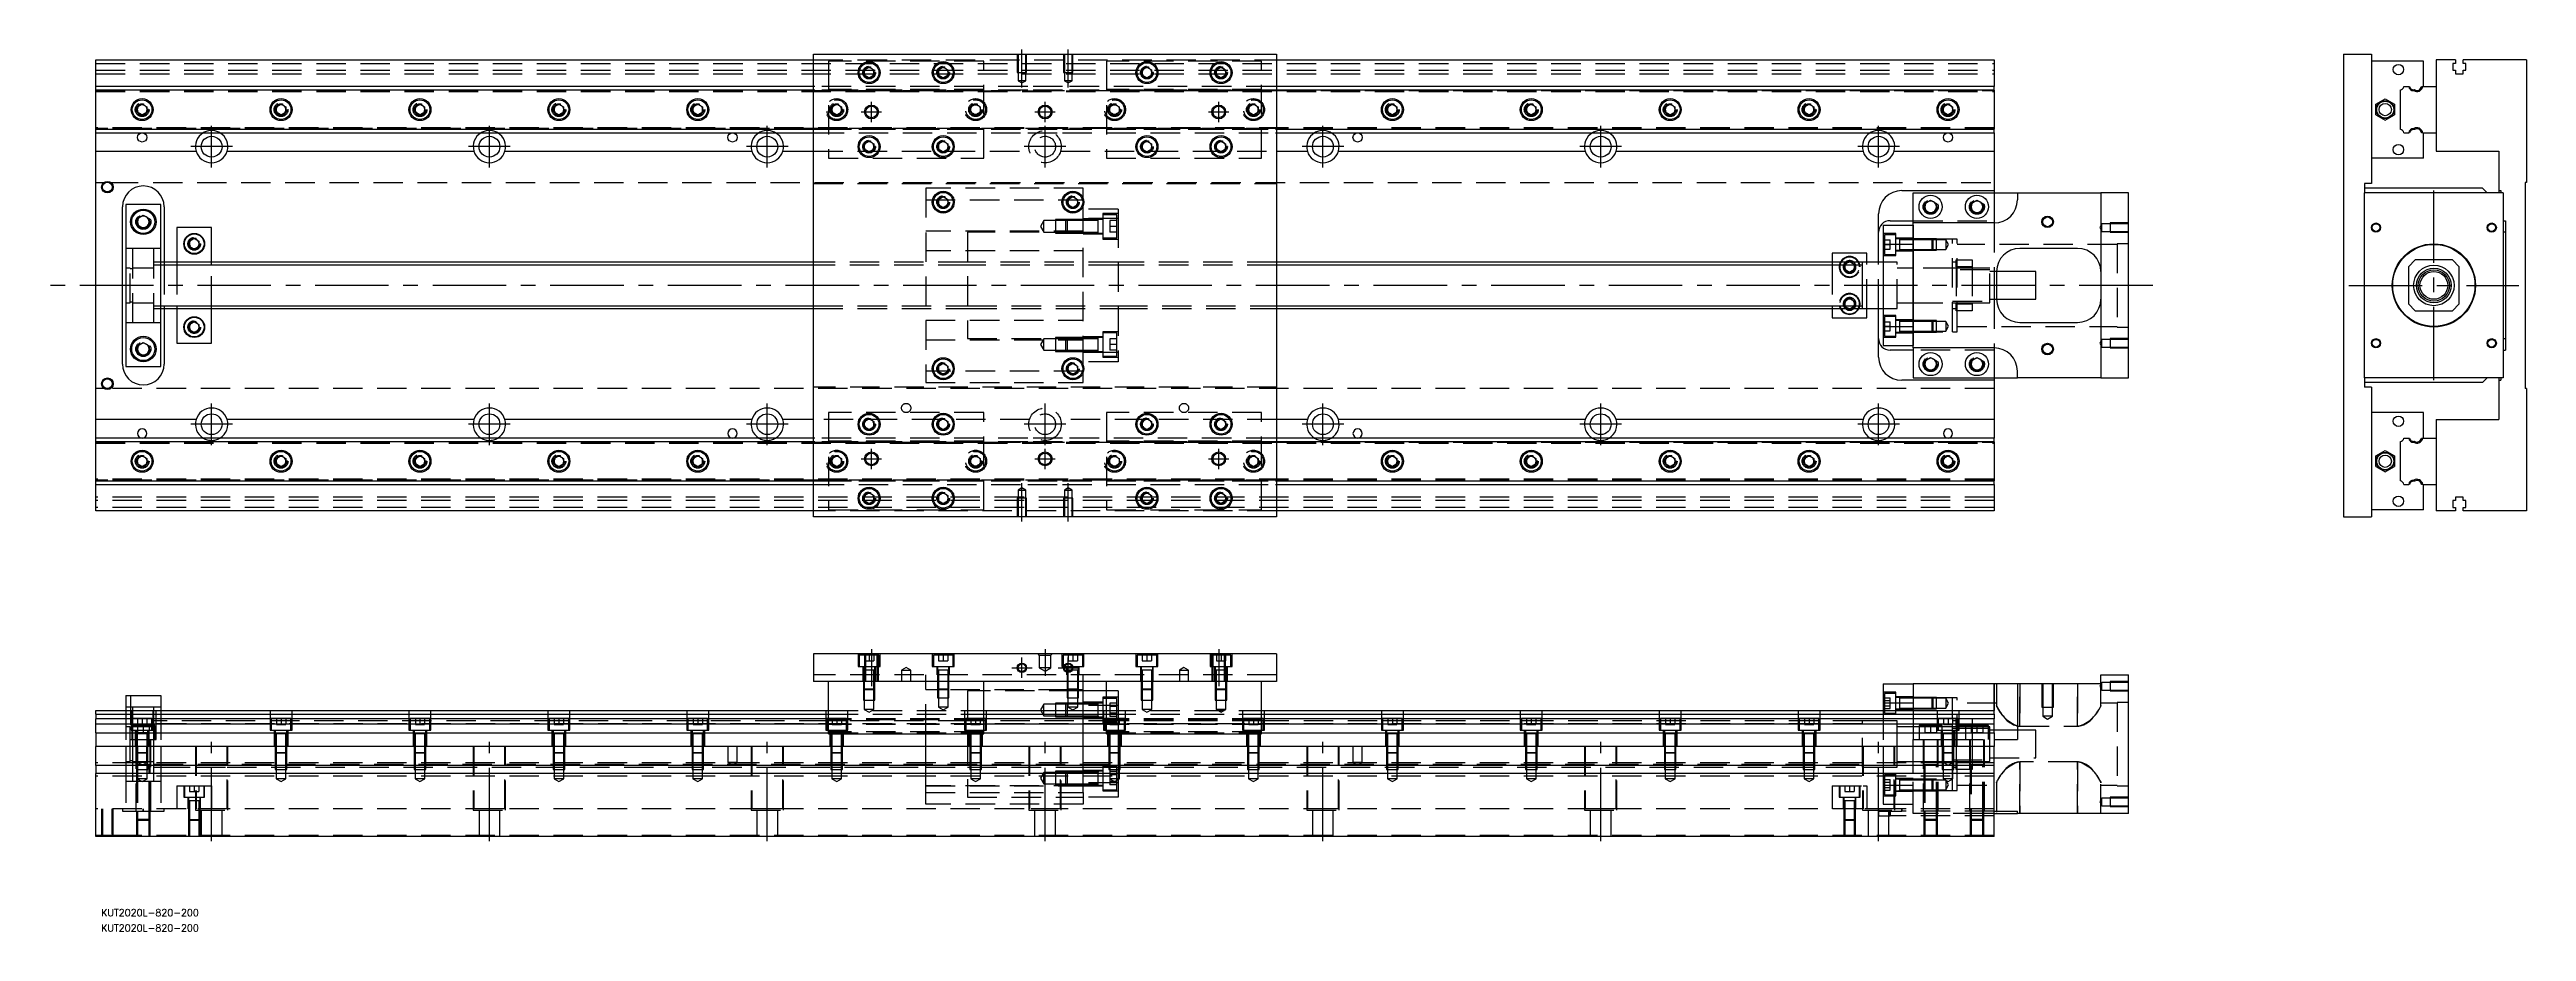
# Model space of a CAD drawing. Extents: x -20 to 1050, y -279 to 102.
import ezdxf

# ---------------------------------------------------------------- set-up
doc = ezdxf.new("R2010")
doc.units = 0
doc.linetypes.add('CENTER', pattern=[50.8, 31.75, -6.35, 6.35, -6.35])
doc.linetypes.add('DASHED', pattern=[19.05, 12.7, -6.35])
doc.layers.get('0').update_dxf_attribs({"linetype": 'CONTINUOUS'})
doc.layers.add('CENTER', color=1, linetype='CENTER')
doc.styles.get("Standard").update_dxf_attribs({"font": 'txt.shx', "height": 3, "bigfont": 'bigfont.shx'})

# ---------------------------------------------------------------- blocks, each defined once
blk = doc.blocks.new('*U2')
at = {"color": 7, "linetype": 'CONTINUOUS'}
blk.add_text('KUT2020L-820-200', height=3, dxfattribs=at).set_placement((2.3, -279.3))
blk = doc.blocks.new('*U3')
at = {"color": 7, "linetype": 'CONTINUOUS'}
blk.add_text('KUT2020L-820-200', height=3, dxfattribs=at).set_placement((2.3, -272.7))

msp = doc.modelspace()

# ---------------------------------------------------------------- linework, layer by layer
at = {"color": 7, "linetype": 'CONTINUOUS'}
for p, q in [((0, 97.5), (310, 97.5)), ((0, 86), (0, 97.5)), ((310, 100), (510, 100)), ((310, -100), (310, 100)), ((510, 100), (510, -100)), ((510, 97.5), (820, 97.5)), ((820, 97.5), (820, 86)), ((970.85, 100), (982.85, 100)), ((970.85, 100), (970.85, -100)), ((982.85, 100), (982.85, 44)), ((1005.35, 97), (982.85, 97)), ((1005.35, 86), (1005.35, 97)), ((1010.85, 97.5), (1010.85, 86)), ((1019.15, 97.5), (1010.85, 97.5)), ((1019.15, 97.5), (1019.15, 96)), ((1022.55, 96), (1022.55, 97.5)), ((1049.85, 97.5), (1022.55, 97.5)), ((1049.85, 97.5), (1049.85, 44.5)), ((0, 84.460392), (0, 86)), ((310, 86), (0, 86)), ((332, 93.1547), (334, 94.309402)), ((332, 90.8453), (332, 93.1547)), ((334, 89.690598), (332, 90.8453)), ((334, 94.309402), (336, 93.1547)), ((336, 90.8453), (334, 89.690598)), ((336, 93.1547), (336, 90.8453)), ((364, 93.1547), (366, 94.309402)), ((364, 90.8453), (364, 93.1547)), ((366, 89.690598), (364, 90.8453)), ((366, 94.309402), (368, 93.1547)), ((368, 90.8453), (366, 89.690598)), ((368, 93.1547), (368, 90.8453)), ((452, 93.1547), (454, 94.309402)), ((452, 90.8453), (452, 93.1547)), ((454, 89.690598), (452, 90.8453)), ((454, 94.309402), (456, 93.1547)), ((456, 90.8453), (454, 89.690598)), ((456, 93.1547), (456, 90.8453)), ((484, 93.1547), (486, 94.309402)), ((484, 90.8453), (484, 93.1547)), ((486, 89.690598), (484, 90.8453)), ((486, 94.309402), (488, 93.1547)), ((488, 90.8453), (486, 89.690598)), ((488, 93.1547), (488, 90.8453)), ((820, 86), (510, 86)), ((820, 84.460392), (820, 86)), ((996.889608, 86), (998.97154, 86)), ((998.97154, 86), (999.37668, 86)), ((1004.527372, 86), (1005.031934, 86)), ((1005.031934, 86), (1010.85, 86)), ((1010.85, 86), (1010.85, 66)), ((1010.85, 86), (1010.85, 66)), ((1019.15, 96), (1018, 96)), ((1018, 96), (1018, 93)), ((1018, 93), (1019.15, 93)), ((1019.15, 93), (1019.15, 91.5)), ((1019.15, 91.5), (1022.55, 91.5)), ((1023.7, 96), (1022.55, 96)), ((1022.55, 91.5), (1022.55, 93)), ((1022.55, 93), (1023.7, 93)), ((1023.7, 93), (1023.7, 96)), ((0, 67.539608), (0, 84.460392)), ((310, 84.460392), (0, 84.460392)), ((18, 77.1547), (20, 78.309402)), ((18, 74.8453), (18, 77.1547)), ((20, 78.309402), (22, 77.1547)), ((22, 77.1547), (22, 74.8453)), ((78, 77.1547), (80, 78.309402)), ((78, 74.8453), (78, 77.1547)), ((80, 78.309402), (82, 77.1547)), ((82, 77.1547), (82, 74.8453)), ((138, 77.1547), (140, 78.309402)), ((138, 74.8453), (138, 77.1547)), ((140, 78.309402), (142, 77.1547)), ((142, 77.1547), (142, 74.8453)), ((198, 77.1547), (200, 78.309402)), ((198, 74.8453), (198, 77.1547)), ((200, 78.309402), (202, 77.1547)), ((202, 77.1547), (202, 74.8453)), ((258, 77.1547), (260, 78.309402)), ((258, 74.8453), (258, 77.1547)), ((260, 78.309402), (262, 77.1547)), ((262, 77.1547), (262, 74.8453)), ((820, 84.460392), (510, 84.460392)), ((558, 77.1547), (560, 78.309402)), ((558, 74.8453), (558, 77.1547)), ((560, 78.309402), (562, 77.1547)), ((562, 77.1547), (562, 74.8453)), ((618, 77.1547), (620, 78.309402)), ((618, 74.8453), (618, 77.1547)), ((620, 78.309402), (622, 77.1547)), ((622, 77.1547), (622, 74.8453)), ((678, 77.1547), (680, 78.309402)), ((678, 74.8453), (678, 77.1547)), ((680, 78.309402), (682, 77.1547)), ((682, 77.1547), (682, 74.8453)), ((738, 77.1547), (740, 78.309402)), ((738, 74.8453), (738, 77.1547)), ((740, 78.309402), (742, 77.1547)), ((742, 77.1547), (742, 74.8453)), ((798, 77.1547), (800, 78.309402)), ((798, 74.8453), (798, 77.1547)), ((800, 78.309402), (802, 77.1547)), ((802, 77.1547), (802, 74.8453)), ((820, 84.460392), (820, 67.539608)), ((984.850002, 78.309401), (988.850002, 80.618802)), ((984.850002, 73.690599), (984.850002, 78.309401)), ((988.850002, 80.618802), (992.850002, 78.309401)), ((992.850002, 78.309401), (992.850002, 73.690599)), ((995.35, 84.460392), (995.35, 67.539608)), ((0, 67.539608), (310, 67.539608)), ((0, 66), (0, 67.539608)), ((0, 66), (310, 66)), ((0, 58), (0, 66)), ((20, 73.690598), (18, 74.8453)), ((22, 74.8453), (20, 73.690598)), ((80, 73.690598), (78, 74.8453)), ((82, 74.8453), (80, 73.690598)), ((140, 73.690598), (138, 74.8453)), ((142, 74.8453), (140, 73.690598)), ((200, 73.690598), (198, 74.8453)), ((202, 74.8453), (200, 73.690598)), ((260, 73.690598), (258, 74.8453)), ((262, 74.8453), (260, 73.690598)), ((510, 67.539608), (820, 67.539608)), ((510, 66), (820, 66)), ((560, 73.690598), (558, 74.8453)), ((562, 74.8453), (560, 73.690598)), ((620, 73.690598), (618, 74.8453)), ((622, 74.8453), (620, 73.690598)), ((680, 73.690598), (678, 74.8453)), ((682, 74.8453), (680, 73.690598)), ((740, 73.690598), (738, 74.8453)), ((742, 74.8453), (740, 73.690598)), ((800, 73.690598), (798, 74.8453)), ((802, 74.8453), (800, 73.690598)), ((820, 66), (820, 67.539608)), ((820, 66), (820, 58)), ((984.850002, 73.690599), (988.850002, 71.381198)), ((988.850002, 71.381198), (992.850002, 73.690599)), ((996.889608, 66), (998.97154, 66)), ((999.37668, 66), (998.97154, 66)), ((1005.031934, 66), (1004.527372, 66)), ((1005.031934, 66), (1010.85, 66)), ((1005.35, 55), (1005.35, 66)), ((1010.85, 66), (1010.85, 58)), ((0, 58), (43.291796, 58)), ((0, -58), (0, 58)), ((56.708204, 58), (163.291796, 58)), ((176.708204, 58), (283.291796, 58)), ((296.708204, 58), (310, 58)), ((332, 61.1547), (334, 62.309402)), ((332, 58.8453), (332, 61.1547)), ((334, 57.690598), (332, 58.8453)), ((334, 62.309402), (336, 61.1547)), ((336, 58.8453), (334, 57.690598)), ((336, 61.1547), (336, 58.8453)), ((364, 61.1547), (366, 62.309402)), ((364, 58.8453), (364, 61.1547)), ((366, 57.690598), (364, 58.8453)), ((366, 62.309402), (368, 61.1547)), ((368, 58.8453), (366, 57.690598)), ((368, 61.1547), (368, 58.8453)), ((452, 61.1547), (454, 62.309402)), ((452, 58.8453), (452, 61.1547)), ((454, 57.690598), (452, 58.8453)), ((454, 62.309402), (456, 61.1547)), ((456, 58.8453), (454, 57.690598)), ((456, 61.1547), (456, 58.8453)), ((484, 61.1547), (486, 62.309402)), ((484, 58.8453), (484, 61.1547)), ((486, 57.690598), (484, 58.8453)), ((486, 62.309402), (488, 61.1547)), ((488, 58.8453), (486, 57.690598)), ((488, 61.1547), (488, 58.8453)), ((510, 58), (523.291796, 58)), ((536.708204, 58), (643.291796, 58)), ((656.708204, 58), (763.291796, 58)), ((776.708204, 58), (820, 58)), ((820, 58), (820, 41)), ((1005.35, 55), (982.85, 55)), ((1010.85, 58), (1037.85, 58)), ((1037.85, 58), (1037.85, 41)), ((982.85, 44), (979.85, 44)), ((979.85, 44), (979.85, 40)), ((1049.85, 44.5), (1049.35, 44.5)), ((1049.35, 44.5), (1049.35, -44.5)), ((11.5, -34), (11.5, 34)), ((28, 35), (13, 35)), ((13, 35), (13, -35)), ((28, -35), (28, 35)), ((29.5, 34), (29.5, 10)), ((364, 37.1547), (366, 38.309402)), ((364, 34.8453), (364, 37.1547)), ((366, 33.690598), (364, 34.8453)), ((366, 38.309402), (368, 37.1547)), ((368, 34.8453), (366, 33.690598)), ((368, 37.1547), (368, 34.8453)), ((420, 37.1547), (422, 38.309402)), ((420, 34.8453), (420, 37.1547)), ((422, 33.690598), (420, 34.8453)), ((422, 38.309402), (424, 37.1547)), ((424, 34.8453), (422, 33.690598)), ((424, 37.1547), (424, 34.8453)), ((780, 41), (820, 41)), ((785, 27), (785, 40)), ((785, 40), (830, 40)), ((790, 35.443376), (792.5, 36.886752)), ((790, 32.556624), (790, 35.443376)), ((792.5, 31.113248), (790, 32.556624)), ((792.5, 36.886752), (795, 35.443376)), ((795, 32.556624), (792.5, 31.113248)), ((795, 35.443376), (795, 32.556624)), ((810, 35.443376), (812.5, 36.886752)), ((810, 32.556624), (810, 35.443376)), ((812.5, 31.113248), (810, 32.556624)), ((812.5, 36.886752), (815, 35.443376)), ((815, 32.556624), (812.5, 31.113248)), ((815, 35.443376), (815, 32.556624)), ((820, 41), (820, 40)), ((830, 40), (830, 37)), ((830, 40), (866, 40)), ((866, 40), (866, -40)), ((878, 40), (866, 40)), ((878, -40), (878, 40)), ((1030.85, 42), (979.85, 42)), ((979.85, -40), (979.85, 40)), ((1039.85, 40), (979.85, 40)), ((1032.85, 40), (1030.85, 42)), ((1037.85, 41), (1038.85, 41)), ((1037.85, 41), (1037.85, 40)), ((1038.85, 41), (1038.85, 40)), ((1039.85, 40), (1039.85, -40)), ((18, 28.943376), (20.5, 30.386752)), ((18, 26.056624), (18, 28.943376)), ((20.5, 24.613248), (18, 26.056624)), ((20.5, 30.386752), (23, 28.943376)), ((23, 26.056624), (20.5, 24.613248)), ((23, 28.943376), (23, 26.056624)), ((50, 25), (35, 25)), ((35, 25), (35, 10)), ((50, 10), (50, 25)), ((770, 10), (770, 31)), ((772, 26), (785, 26)), ((772, 26), (772, 17.78342)), ((775, 28), (785, 28)), ((785, 17.78342), (785, 27)), ((820, 27), (785, 27)), ((1039.85, 28), (1040.85, 28)), ((1040.85, 23), (1039.85, 23)), ((1040.85, 28), (1040.85, -28)), ((40.5, 19.1547), (42.5, 20.309402)), ((40.5, 16.8453), (40.5, 19.1547)), ((42.5, 15.690598), (40.5, 16.8453)), ((42.5, 20.309402), (44.5, 19.1547)), ((44.5, 16.8453), (42.5, 15.690598)), ((44.5, 19.1547), (44.5, 16.8453)), ((765, 14), (750, 14)), ((750, 14), (750, 10)), ((765, 10), (765, 14)), ((772, 17.78342), (785, 17.78342)), ((772, 17.78342), (772, -17.78342)), ((785, 17.78342), (785, -17.78342)), ((785, -17.78342), (785, 17.78342)), ((856, 16), (831, 16)), ((1001.85, 11), (998.85, 8)), ((1017.85, 11), (1001.85, 11)), ((1020.85, 8), (1017.85, 11)), ((310, 10), (28, 10)), ((763, 10), (510, 10)), ((756.964102, 10), (757.5, 10.309402)), ((757.5, 10.309402), (758.035898, 10)), ((763, 10), (762.995, 10)), ((763, -10), (763, 10)), ((772, 10), (763, 10)), ((763.005, 10), (763, 10)), ((821, 6), (821, -6)), ((838, 6), (821, 6)), ((838, -6), (838, 6)), ((998.85, 8), (998.85, -8)), ((1020.85, -8), (1020.85, 8)), ((28, -10), (310, -10)), ((29.5, -10), (29.5, -34)), ((35, -10), (35, -25)), ((50, -25), (50, -10)), ((510, -10), (763, -10)), ((750, -10), (750, -14)), ((757.5, -10.309402), (756.964102, -10)), ((758.035898, -10), (757.5, -10.309402)), ((762.995, -10), (763, -10)), ((763, -10), (772, -10)), ((763, -10), (763.005, -10)), ((765, -14), (765, -10)), ((770, -31), (770, -10)), ((821, -6), (838, -6)), ((998.85, -8), (1001.85, -11)), ((1017.85, -11), (1020.85, -8)), ((40.5, -16.8453), (42.5, -15.690598)), ((40.5, -19.1547), (40.5, -16.8453)), ((42.5, -20.309402), (40.5, -19.1547)), ((42.5, -15.690598), (44.5, -16.8453)), ((44.5, -19.1547), (42.5, -20.309402)), ((44.5, -16.8453), (44.5, -19.1547)), ((750, -14), (765, -14)), ((772, -17.78342), (785, -17.78342)), ((772, -17.78342), (772, -26)), ((785, -27), (785, -17.78342)), ((831, -16), (856, -16)), ((1001.85, -11), (1017.85, -11)), ((18, -26.056624), (20.5, -24.613248)), ((18, -28.943376), (18, -26.056624)), ((20.5, -30.386752), (18, -28.943376)), ((20.5, -24.613248), (23, -26.056624)), ((23, -28.943376), (20.5, -30.386752)), ((23, -26.056624), (23, -28.943376)), ((35, -25), (50, -25)), ((772, -26), (785, -26)), ((785, -28), (775, -28)), ((820, -27), (785, -27)), ((785, -27), (785, -40)), ((790, -32.556624), (792.5, -31.113248)), ((792.5, -31.113248), (795, -32.556624)), ((810, -32.556624), (812.5, -31.113248)), ((812.5, -31.113248), (815, -32.556624)), ((1039.85, -23), (1040.85, -23)), ((1039.85, -28), (1040.85, -28)), ((13, -35), (28, -35)), ((364, -34.8453), (366, -33.690598)), ((364, -37.1547), (364, -34.8453)), ((366, -38.309402), (364, -37.1547)), ((366, -33.690598), (368, -34.8453)), ((368, -37.1547), (366, -38.309402)), ((368, -34.8453), (368, -37.1547)), ((420, -34.8453), (422, -33.690598)), ((420, -37.1547), (420, -34.8453)), ((422, -38.309402), (420, -37.1547)), ((422, -33.690598), (424, -34.8453)), ((424, -37.1547), (422, -38.309402)), ((424, -34.8453), (424, -37.1547)), ((820, -41), (780, -41)), ((785, -40), (830, -40)), ((790, -35.443376), (790, -32.556624)), ((792.5, -36.886752), (790, -35.443376)), ((795, -35.443376), (792.5, -36.886752)), ((795, -32.556624), (795, -35.443376)), ((810, -35.443376), (810, -32.556624)), ((812.5, -36.886752), (810, -35.443376)), ((815, -35.443376), (812.5, -36.886752)), ((815, -32.556624), (815, -35.443376)), ((820, -40), (820, -41)), ((820, -41), (820, -58)), ((830, -40), (830, -37)), ((866, -40), (830, -40)), ((866, -40), (878, -40)), ((979.85, -40), (979.85, -44)), ((1039.85, -40), (979.85, -40)), ((1030.85, -42), (979.85, -42)), ((1030.85, -42), (1032.85, -40)), ((1037.85, -40), (1037.85, -41)), ((1037.85, -41), (1037.85, -58)), ((1037.85, -41), (1038.85, -41)), ((1038.85, -40), (1038.85, -41)), ((982.85, -44), (979.85, -44)), ((982.85, -44), (982.85, -100)), ((1049.85, -44.5), (1049.35, -44.5)), ((1049.85, -44.5), (1049.85, -97.5)), ((0, -66), (0, -58)), ((43.291796, -58), (0, -58)), ((163.291796, -58), (56.708204, -58)), ((283.291796, -58), (176.708204, -58)), ((310, -58), (296.708204, -58)), ((332, -58.8453), (334, -57.690598)), ((332, -61.1547), (332, -58.8453)), ((334, -62.309402), (332, -61.1547)), ((334, -57.690598), (336, -58.8453)), ((336, -61.1547), (334, -62.309402)), ((336, -58.8453), (336, -61.1547)), ((364, -58.8453), (366, -57.690598)), ((364, -61.1547), (364, -58.8453)), ((366, -62.309402), (364, -61.1547)), ((366, -57.690598), (368, -58.8453)), ((368, -61.1547), (366, -62.309402)), ((368, -58.8453), (368, -61.1547)), ((452, -58.8453), (454, -57.690598)), ((452, -61.1547), (452, -58.8453)), ((454, -62.309402), (452, -61.1547)), ((454, -57.690598), (456, -58.8453)), ((456, -61.1547), (454, -62.309402)), ((456, -58.8453), (456, -61.1547)), ((484, -58.8453), (486, -57.690598)), ((484, -61.1547), (484, -58.8453)), ((486, -62.309402), (484, -61.1547)), ((486, -57.690598), (488, -58.8453)), ((488, -61.1547), (486, -62.309402)), ((488, -58.8453), (488, -61.1547)), ((523.291796, -58), (510, -58)), ((643.291796, -58), (536.708204, -58)), ((763.291796, -58), (656.708204, -58)), ((820, -58), (776.708204, -58)), ((820, -58), (820, -66)), ((1005.35, -55), (982.85, -55)), ((1005.35, -66), (1005.35, -55)), ((1010.85, -58), (1010.85, -66)), ((1010.85, -58), (1037.85, -58)), ((0, -67.539608), (0, -66)), ((310, -66), (0, -66)), ((0, -84.460392), (0, -67.539608)), ((310, -67.539608), (0, -67.539608)), ((18, -74.8453), (20, -73.690598)), ((18, -77.1547), (18, -74.8453)), ((20, -73.690598), (22, -74.8453)), ((22, -74.8453), (22, -77.1547)), ((78, -74.8453), (80, -73.690598)), ((78, -77.1547), (78, -74.8453)), ((80, -73.690598), (82, -74.8453)), ((82, -74.8453), (82, -77.1547)), ((138, -74.8453), (140, -73.690598)), ((138, -77.1547), (138, -74.8453)), ((140, -73.690598), (142, -74.8453)), ((142, -74.8453), (142, -77.1547)), ((198, -74.8453), (200, -73.690598)), ((198, -77.1547), (198, -74.8453)), ((200, -73.690598), (202, -74.8453)), ((202, -74.8453), (202, -77.1547)), ((258, -74.8453), (260, -73.690598)), ((258, -77.1547), (258, -74.8453)), ((260, -73.690598), (262, -74.8453)), ((262, -74.8453), (262, -77.1547)), ((820, -66), (510, -66)), ((820, -67.539608), (510, -67.539608)), ((558, -74.8453), (560, -73.690598)), ((558, -77.1547), (558, -74.8453)), ((560, -73.690598), (562, -74.8453)), ((562, -74.8453), (562, -77.1547)), ((618, -74.8453), (620, -73.690598)), ((618, -77.1547), (618, -74.8453)), ((620, -73.690598), (622, -74.8453)), ((622, -74.8453), (622, -77.1547)), ((678, -74.8453), (680, -73.690598)), ((678, -77.1547), (678, -74.8453)), ((680, -73.690598), (682, -74.8453)), ((682, -74.8453), (682, -77.1547)), ((738, -74.8453), (740, -73.690598)), ((738, -77.1547), (738, -74.8453)), ((740, -73.690598), (742, -74.8453)), ((742, -74.8453), (742, -77.1547)), ((798, -74.8453), (800, -73.690598)), ((798, -77.1547), (798, -74.8453)), ((800, -73.690598), (802, -74.8453)), ((802, -74.8453), (802, -77.1547)), ((820, -67.539608), (820, -66)), ((820, -67.539608), (820, -84.460392)), ((984.850002, -73.690599), (988.850002, -71.381198)), ((984.850002, -78.309401), (984.850002, -73.690599)), ((988.850002, -71.381198), (992.850002, -73.690599)), ((992.850002, -73.690599), (992.850002, -78.309401)), ((995.35, -67.539608), (995.35, -84.460392)), ((996.889608, -66), (998.97154, -66)), ((998.97154, -66), (999.37668, -66)), ((1004.527372, -66), (1005.031934, -66)), ((1005.031934, -66), (1010.85, -66)), ((1010.85, -66), (1010.85, -86)), ((1010.85, -66), (1010.85, -86)), ((0, -84.460392), (310, -84.460392)), ((0, -86), (0, -84.460392)), ((20, -78.309402), (18, -77.1547)), ((22, -77.1547), (20, -78.309402)), ((80, -78.309402), (78, -77.1547)), ((82, -77.1547), (80, -78.309402)), ((140, -78.309402), (138, -77.1547)), ((142, -77.1547), (140, -78.309402)), ((200, -78.309402), (198, -77.1547)), ((202, -77.1547), (200, -78.309402)), ((260, -78.309402), (258, -77.1547)), ((262, -77.1547), (260, -78.309402)), ((510, -84.460392), (820, -84.460392)), ((560, -78.309402), (558, -77.1547)), ((562, -77.1547), (560, -78.309402)), ((620, -78.309402), (618, -77.1547)), ((622, -77.1547), (620, -78.309402)), ((680, -78.309402), (678, -77.1547)), ((682, -77.1547), (680, -78.309402)), ((740, -78.309402), (738, -77.1547)), ((742, -77.1547), (740, -78.309402)), ((800, -78.309402), (798, -77.1547)), ((802, -77.1547), (800, -78.309402)), ((820, -86), (820, -84.460392)), ((984.850002, -78.309401), (988.850002, -80.618802)), ((988.850002, -80.618802), (992.850002, -78.309401)), ((0, -86), (310, -86)), ((0, -97.5), (0, -86)), ((332, -90.8453), (334, -89.690598)), ((332, -93.1547), (332, -90.8453)), ((334, -94.309402), (332, -93.1547)), ((334, -89.690598), (336, -90.8453)), ((336, -93.1547), (334, -94.309402)), ((336, -90.8453), (336, -93.1547)), ((364, -90.8453), (366, -89.690598)), ((364, -93.1547), (364, -90.8453)), ((366, -94.309402), (364, -93.1547)), ((366, -89.690598), (368, -90.8453)), ((368, -93.1547), (366, -94.309402)), ((368, -90.8453), (368, -93.1547)), ((452, -90.8453), (454, -89.690598)), ((452, -93.1547), (452, -90.8453)), ((454, -94.309402), (452, -93.1547)), ((454, -89.690598), (456, -90.8453)), ((456, -93.1547), (454, -94.309402)), ((456, -90.8453), (456, -93.1547)), ((484, -90.8453), (486, -89.690598)), ((484, -93.1547), (484, -90.8453)), ((486, -94.309402), (484, -93.1547)), ((486, -89.690598), (488, -90.8453)), ((488, -93.1547), (486, -94.309402)), ((488, -90.8453), (488, -93.1547)), ((510, -86), (820, -86)), ((820, -86), (820, -97.5)), ((996.889608, -86), (998.97154, -86)), ((999.37668, -86), (998.97154, -86)), ((1005.031934, -86), (1004.527372, -86)), ((1005.031934, -86), (1010.85, -86)), ((1005.35, -97), (1005.35, -86)), ((1010.85, -86), (1010.85, -97.5)), ((1019.15, -93), (1018, -93)), ((1018, -93), (1018, -96)), ((1018, -96), (1019.15, -96)), ((1022.55, -91.5), (1019.15, -91.5)), ((1019.15, -91.5), (1019.15, -93)), ((1019.15, -96), (1019.15, -97.5)), ((1022.55, -93), (1022.55, -91.5)), ((1023.7, -93), (1022.55, -93)), ((1022.55, -97.5), (1022.55, -96)), ((1022.55, -96), (1023.7, -96)), ((1023.7, -96), (1023.7, -93)), ((310, -97.5), (0, -97.5)), ((510, -100), (310, -100)), ((820, -97.5), (510, -97.5)), ((970.85, -100), (982.85, -100)), ((1005.35, -97), (982.85, -97)), ((1019.15, -97.5), (1010.85, -97.5)), ((1049.85, -97.5), (1022.55, -97.5)), ((510, -159.27), (310, -159.27)), ((310, -159.27), (310, -171.27)), ((510, -159.27), (510, -171.27)), ((866, -172.27), (866, -168.27)), ((866, -168.27), (878, -168.27)), ((878, -228.27), (878, -168.27)), ((13, -177.27), (13, -183.77)), ((13, -177.27), (28, -177.27)), ((28, -177.27), (28, -183.77)), ((510, -171.27), (310, -171.27)), ((316.5, -193.77), (316.5, -171.27)), ((383.5, -193.77), (383.5, -171.27)), ((426.5, -183.77), (426.5, -171.27)), ((436.5, -175.27), (426.5, -175.27)), ((436.5, -193.77), (436.5, -171.27)), ((503.5, -193.77), (503.5, -171.27)), ((772, -172.27), (785, -172.27)), ((772, -172.27), (772, -180.48658)), ((772, -180.48658), (785, -180.48658)), ((772, -180.48658), (772, -183.77)), ((820, -172.27), (785, -172.27)), ((785, -172.27), (785, -183.77)), ((820, -183.77), (820, -172.27)), ((830, -172.27), (820, -172.27)), ((830, -172.27), (830, -196.27)), ((866, -172.27), (830, -172.27)), ((0, -185.309608), (0, -183.77)), ((0, -183.77), (316.5, -183.77)), ((0, -185.309608), (0, -187.39154)), ((0, -185.309608), (316.5, -185.309608)), ((316.5, -187.39154), (0, -187.39154)), ((0, -189.606666), (0, -187.39154)), ((0, -193.451934), (0, -189.606666)), ((316.5, -189.606666), (0, -189.606666)), ((383.5, -183.77), (436.5, -183.77)), ((383.5, -185.309608), (436.5, -185.309608)), ((436.5, -187.39154), (383.5, -187.39154)), ((436.5, -189.606666), (383.5, -189.606666)), ((503.5, -183.77), (820, -183.77)), ((503.5, -185.309608), (820, -185.309608)), ((820, -187.39154), (503.5, -187.39154)), ((820, -189.606666), (503.5, -189.606666)), ((820, -185.309608), (820, -183.77)), ((820, -185.309608), (820, -187.39154)), ((820, -189.606666), (820, -187.39154)), ((820, -193.451934), (820, -189.606666)), ((0, -193.451934), (0, -199.27)), ((0, -193.451934), (316.5, -193.451934)), ((820, -199.27), (0, -199.27)), ((0, -207.57), (0, -199.27)), ((316.5, -193.77), (383.5, -193.77)), ((383.5, -193.451934), (436.5, -193.451934)), ((436.5, -193.77), (503.5, -193.77)), ((503.5, -193.451934), (820, -193.451934)), ((820, -193.451934), (820, -199.27)), ((820, -196.27), (830, -196.27)), ((820, -207.57), (820, -199.27)), ((820, -207.57), (0, -207.57)), ((0, -207.57), (0, -210.97)), ((820, -210.97), (0, -210.97)), ((0, -238.27), (0, -210.97)), ((820, -210.97), (820, -207.57)), ((820, -238.27), (820, -210.97)), ((820, -227.27), (830, -227.27)), ((820, -228.27), (830, -228.27)), ((830, -228.27), (830, -227.27)), ((878, -228.27), (830, -228.27)), ((820, -238.27), (0, -238.27))]:
    msp.add_line(p, q, dxfattribs=at)
at = {"color": 3, "linetype": 'DASHED'}
for p, q in [((310, 97.5), (510, 97.5)), ((316.5, 97), (316.5, 55)), ((383.5, 97), (316.5, 97)), ((383.5, 55), (383.5, 97)), ((398.000006, 100), (398.000006, 92)), ((398.35, 100), (398.35, 92)), ((401.65, 92), (401.65, 100)), ((401.999994, 92), (401.999994, 100)), ((418.000006, 100), (418.000006, 92)), ((418.35, 100), (418.35, 92)), ((421.65, 92), (421.65, 100)), ((421.999994, 92), (421.999994, 100)), ((503.5, 97), (436.5, 97)), ((436.5, 97), (436.5, 55)), ((503.5, 55), (503.5, 97)), ((0, 96), (820, 96)), ((0, 93), (820, 93)), ((0, 91.5), (820, 91.5)), ((310.5, 86), (310, 86)), ((402.5, 86), (310.5, 86)), ((336.483582, 92.286038), (336.5, 92)), ((368.483582, 92.286038), (368.5, 92)), ((398.000006, 92), (401.999994, 92)), ((398.35, 92), (398.35, 88.5)), ((401.65, 88.5), (398.35, 88.5)), ((398.35, 88.5), (400, 87.547372)), ((400, 87.547372), (401.65, 88.5)), ((401.65, 88.5), (401.65, 92)), ((417.5, 86), (402.5, 86)), ((509.5, 86), (417.5, 86)), ((418.000006, 92), (421.999994, 92)), ((418.35, 92), (418.35, 88.5)), ((421.65, 88.5), (418.35, 88.5)), ((418.35, 88.5), (420, 87.547372)), ((420, 87.547372), (421.65, 88.5)), ((421.65, 88.5), (421.65, 92)), ((456.483582, 92.286038), (456.5, 92)), ((488.483582, 92.286038), (488.5, 92)), ((510, 86), (509.5, 86)), ((0, 84.204452), (310, 84.204452)), ((0, 84.2), (820, 84.2)), ((0, 83.8), (820, 83.8)), ((22.483582, 76.286038), (22.5, 76)), ((77.5, 76), (77.518502, 76.303588)), ((137.5, 76), (137.518502, 76.303588)), ((202.483582, 76.286038), (202.5, 76)), ((257.5, 76), (257.518502, 76.303588)), ((310.5, 84.460392), (310, 84.460392)), ((310, 84.204452), (310.5, 84.204452)), ((402.5, 84.460392), (310.5, 84.460392)), ((310.5, 84.204452), (509.5, 84.204452)), ((383.5, 84.643014), (316.5, 84.643014)), ((316.5, 84.6), (383.5, 84.6)), ((316.5, 84.3), (383.5, 84.3)), ((318, 77.1547), (320, 78.309402)), ((318, 74.8453), (318, 77.1547)), ((320, 78.309402), (322, 77.1547)), ((322, 77.1547), (322, 74.8453)), ((322.483582, 76.286038), (322.5, 76)), ((377.5, 76), (377.512884, 76.253488)), ((378, 77.1547), (380, 78.309402)), ((378, 74.8453), (378, 77.1547)), ((380, 78.309402), (382, 77.1547)), ((382, 77.1547), (382, 74.8453)), ((417.5, 84.460392), (402.5, 84.460392)), ((509.5, 84.460392), (417.5, 84.460392)), ((503.5, 84.643014), (436.5, 84.643014)), ((436.5, 84.6), (503.5, 84.6)), ((436.5, 84.3), (503.5, 84.3)), ((438, 77.1547), (440, 78.309402)), ((438, 74.8453), (438, 77.1547)), ((440, 78.309402), (442, 77.1547)), ((442, 77.1547), (442, 74.8453)), ((442.483582, 76.286038), (442.5, 76)), ((497.5, 76), (497.512884, 76.253488)), ((498, 77.1547), (500, 78.309402)), ((498, 74.8453), (498, 77.1547)), ((500, 78.309402), (502, 77.1547)), ((502, 77.1547), (502, 74.8453)), ((510, 84.460392), (509.5, 84.460392)), ((509.5, 84.204452), (510, 84.204452)), ((510, 84.204452), (820, 84.204452)), ((557.5, 76), (557.512884, 76.253488)), ((617.5, 76), (617.512884, 76.253488)), ((677.5, 76), (677.512884, 76.253488)), ((742.483582, 76.286038), (742.5, 76)), ((797.5, 76), (797.518502, 76.303588)), ((820, 68.2), (0, 68.2)), ((820, 67.8), (0, 67.8)), ((310, 67.795548), (0, 67.795548)), ((310.5, 67.795548), (310, 67.795548)), ((310, 67.539608), (310.5, 67.539608)), ((310, 66), (310.5, 66)), ((509.5, 67.795548), (310.5, 67.795548)), ((310.5, 67.539608), (402.5, 67.539608)), ((310.5, 66), (402.5, 66)), ((383.5, 67.7), (316.5, 67.7)), ((383.5, 67.4), (316.5, 67.4)), ((383.5, 67.356986), (316.5, 67.356986)), ((320, 73.690598), (318, 74.8453)), ((322, 74.8453), (320, 73.690598)), ((380, 73.690598), (378, 74.8453)), ((382, 74.8453), (380, 73.690598)), ((402.5, 67.539608), (417.5, 67.539608)), ((402.5, 66), (417.5, 66)), ((417.5, 67.539608), (509.5, 67.539608)), ((417.5, 66), (509.5, 66)), ((503.5, 67.7), (436.5, 67.7)), ((503.5, 67.4), (436.5, 67.4)), ((503.5, 67.356986), (436.5, 67.356986)), ((440, 73.690598), (438, 74.8453)), ((442, 74.8453), (440, 73.690598)), ((500, 73.690598), (498, 74.8453)), ((502, 74.8453), (500, 73.690598)), ((510, 67.795548), (509.5, 67.795548)), ((509.5, 67.539608), (510, 67.539608)), ((509.5, 66), (510, 66)), ((820, 67.795548), (510, 67.795548)), ((310, 58), (403.291796, 58)), ((316.5, 55), (383.5, 55)), ((336.483582, 60.286038), (336.5, 60)), ((368.483582, 60.286038), (368.5, 60)), ((416.708204, 58), (510, 58)), ((436.5, 55), (503.5, 55)), ((451.5, 60), (451.512884, 60.253488)), ((488.483582, 60.286038), (488.5, 60)), ((0, 44.5), (4.359688, 44.5)), ((5.640312, 44.5), (820, 44.5)), ((310, 44), (510, 44)), ((426.5, 42), (358.5, 42)), ((358.5, 42), (358.5, -42)), ((358.5, 37), (426.5, 37)), ((363.5, 36), (363.512884, 36.253488)), ((419.5, 36), (419.518502, 36.303588)), ((426.5, 37.52069), (426.5, 42)), ((426.5, 34.47931), (426.5, 37.52069)), ((426.5, -34.47931), (426.5, 34.47931)), ((441.5, 33), (426.5, 33)), ((441.5, 33), (441.5, 28.982754)), ((789.5, 34), (789.520026, 34.346056)), ((815.477798, 34.364306), (815.5, 34)), ((820, 40), (820, 28)), ((23.477798, 27.864306), (23.5, 27.5)), ((426.5, 23.5), (358.5, 23.5)), ((376.5, 23), (376.5, -23)), ((426.5, 23), (376.5, 23)), ((409.5, 28.04775), (408.056624, 25.54775)), ((408.056624, 25.54775), (409.5, 23.04775)), ((409.5, 23.04775), (409.5, 28.04775)), ((414.5, 28.04775), (409.5, 28.04775)), ((409.5, 23.04775), (414.5, 23.04775)), ((414.5, 28.547744), (414.5, 22.547754)), ((419.49998, 28.547744), (414.5, 28.547744)), ((418.99998, 28.04775), (414.5, 28.04775)), ((414.5, 23.04775), (418.99998, 23.04775)), ((414.5, 22.547754), (419.49998, 22.547754)), ((419.5, 28.54775), (419, 28.04775)), ((419, 23.04775), (419, 28.04775)), ((426.5, 28.04775), (419, 28.04775)), ((419, 23.04775), (426.5, 23.04775)), ((419, 23.04775), (419.5, 22.54775)), ((419, 23.04775), (426.5, 23.04775)), ((426.5, 28.547744), (419.499994, 28.547744)), ((419.5, 28.54775), (419.5, 22.54775)), ((426.5, 28.54775), (419.5, 28.54775)), ((419.5, 22.547754), (426.5, 22.547754)), ((419.5, 22.54775), (426.5, 22.54775)), ((441.5, 28.982754), (426.5, 28.982754)), ((435, 28.84775), (426.5, 28.84775)), ((426.5, 22.24775), (435, 22.24775)), ((433, 28.54775), (426.50002, 28.54775)), ((433, 28.04775), (426.50002, 28.04775)), ((426.50002, 23.04775), (433, 23.04775)), ((426.50002, 22.54775), (433.005, 22.54775)), ((433, 28.54775), (432.995, 28.54775)), ((432.995, 22.54775), (435, 22.54775)), ((433, 28.04775), (433, 28.547754)), ((433, 28.197952), (433, 28.54775)), ((435, 28.54775), (433, 28.54775)), ((433.005, 28.54775), (433, 28.54775)), ((433, 22.8974), (433, 28.197952)), ((433, 22.547744), (433, 23.04775)), ((433, 22.54775), (433, 22.8974)), ((435, 31.04775), (435, 20.04775)), ((441.5, 31.04775), (435, 31.04775)), ((441, 30.54775), (435, 30.54775)), ((438, 28.04775), (438, 25.54775)), ((441, 28.04775), (438, 28.04775)), ((438, 25.54775), (438, 23.04775)), ((441, 25.54775), (438, 25.54775)), ((441, 23.04775), (438, 23.04775)), ((441, 20.54775), (441, 30.54775)), ((441.5, 28.982754), (441.5, -28.982754)), ((777.5, 22.42767), (772, 22.42767)), ((772.5, 21.92767), (772.5, 13.42767)), ((777.5, 21.92767), (772.5, 21.92767)), ((777.5, 12.92767), (777.5, 22.42767)), ((785, 28), (820, 28)), ((785, 26), (785, 17.78342)), ((820, 28), (820, 27)), ((820, 27), (820, 6)), ((866.5, 26.65), (865.547372, 25)), ((865.547372, 25), (866.5, 23.35)), ((866.5, 23.35), (866.5, 26.65)), ((870, 26.65), (866.5, 26.65)), ((866.5, 23.35), (870, 23.35)), ((870, 26.999994), (870, 23.000006)), ((878, 26.999994), (870, 26.999994)), ((878, 26.65), (870, 26.65)), ((870, 23.35), (878, 23.35)), ((870, 23.000006), (878, 23.000006)), ((16, 16), (13, 16)), ((16, -16), (16, 16)), ((25, 16), (16, 16)), ((25, -16), (25, 16)), ((28, 16), (25, 16)), ((44.983582, 18.286038), (45, 18)), ((426.5, 15), (358.5, 15)), ((435, 20.54775), (441, 20.54775)), ((435, 20.04775), (441.5, 20.04775)), ((772, 12.92767), (777.5, 12.92767)), ((772.5, 19.67767), (775, 19.67767)), ((772.5, 17.67767), (775, 17.67767)), ((772.5, 15.67767), (775, 15.67767)), ((772.5, 13.42767), (777.5, 13.42767)), ((775, 17.67767), (775, 19.67767)), ((775, 15.67767), (775, 17.67767)), ((785, 20.42767), (777.5, 20.42767)), ((779.1, 20.17767), (777.5, 20.17767)), ((777.5, 15.17767), (779.1, 15.17767)), ((777.5, 14.92767), (785, 14.92767)), ((779.1, 20.17767), (779.095, 20.17767)), ((779.095, 15.17767), (779.1, 15.17767)), ((779.1, 20.17767), (779.1, 19.92022)), ((784.99998, 20.17767), (779.1, 20.17767)), ((779.105, 20.17767), (779.1, 20.17767)), ((779.1, 19.92022), (779.1, 15.435068)), ((784.99998, 19.77767), (779.1, 19.77767)), ((779.1, 15.57767), (784.99998, 15.57767)), ((779.1, 15.435068), (779.1, 15.17767)), ((779.1, 15.17767), (784.99998, 15.17767)), ((779.1, 15.17767), (779.105, 15.17767)), ((793.1, 20.17767), (785, 20.17767)), ((793.1, 20.177664), (785, 20.177664)), ((802, 20), (785, 20)), ((793.5, 19.77767), (785, 19.77767)), ((785, 15.57767), (793.5, 15.57767)), ((785, 15.177674), (793.1, 15.177674)), ((785, 15.17767), (793.1, 15.17767)), ((793.1, 15.17767), (793.1, 20.17767)), ((793.5, 19.77767), (793.1, 20.17767)), ((793.1, 15.17767), (793.5, 15.57767)), ((795, 20.177664), (793.10002, 20.177664)), ((793.10002, 15.177674), (795, 15.177674)), ((793.5, 19.77767), (793.5, 15.57767)), ((795, 19.77767), (793.50002, 19.77767)), ((793.50002, 15.57767), (795, 15.57767)), ((795, 15.177674), (795, 20.177664)), ((799, 19.77767), (795, 19.77767)), ((795, 15.57767), (799, 15.57767)), ((799, 19.77767), (799, 15.57767)), ((800.212436, 17.67767), (799, 19.77767)), ((799, 15.57767), (800.212436, 17.67767)), ((802, -20), (802, 20)), ((804, 20), (802, 20)), ((803.5, 11), (810.5, 11)), ((803.5, 8), (803.5, 11)), ((804, -20), (804, 20)), ((873, 17.75), (804, 17.75)), ((810.5, 11), (810.5, 8)), ((873, 18), (873, -18)), ((878, 18), (873, 18)), ((14.85, 7.5), (13, 7.5)), ((14.85, -7.5), (14.85, 7.5)), ((16, 7.15), (14.85, 7.15)), ((25, 7.5), (16, 7.5)), ((28, 10), (25, 10)), ((28, 8.75), (25, 8.75)), ((29.5, 10), (29.5, 8.75)), ((29.5, 8.75), (29.5, -8.75)), ((35, 10), (35, 8.75)), ((35, 8.75), (35, -8.75)), ((50, 8.75), (50, 10)), ((50, -8.75), (50, 8.75)), ((376.49998, 10), (310, 10)), ((376.49998, 8.75), (310, 8.75)), ((441.5, 10), (376.5, 10)), ((441.5, 8.75), (376.5, 8.75)), ((510, 10), (441.50002, 10)), ((510, 8.75), (441.50002, 8.75)), ((750, 10), (750, 8.75)), ((750, 8.75), (750, -8.75)), ((755, 8), (755.018502, 8.303588)), ((755.5, 9.1547), (756.964102, 10)), ((755.5, 8.75), (755.5, 9.1547)), ((755.5, 6.8453), (755.5, 8.75)), ((757.5, 5.690598), (755.5, 6.8453)), ((759.5, 6.8453), (757.5, 5.690598)), ((758.035898, 10), (759.5, 9.1547)), ((759.5, 9.1547), (759.5, 8.75)), ((759.5, 8.75), (759.5, 6.8453)), ((765, -10), (765, 10)), ((770, -10), (770, 10)), ((778, 10), (772, 10)), ((778, -10), (778, 10)), ((785, 7.5), (778, 7.5)), ((802.005, 7.5), (785, 7.5)), ((810.5, 7.5), (801.995, 7.5)), ((803.5, 10), (802, 10)), ((818, 6.75), (802, 6.75)), ((803.5, 8), (803.5, -8)), ((810.5, 8), (803.5, 8)), ((810.5, 8), (810.5, -8)), ((818, 7.5), (810.5, 7.5)), ((818, -7.5), (818, 7.5)), ((821, 6), (818, 6)), ((820, 6), (820, -6)), ((13, -7.5), (14.85, -7.5)), ((14.85, -7.15), (16, -7.15)), ((16, -7.5), (25, -7.5)), ((25, -8.75), (28, -8.75)), ((25, -10), (28, -10)), ((29.5, -8.75), (29.5, -10)), ((35, -8.75), (35, -10)), ((50, -10), (50, -8.75)), ((310, -8.75), (376.49998, -8.75)), ((310, -10), (376.49998, -10)), ((376.5, -8.75), (441.5, -8.75)), ((376.5, -10), (441.5, -10)), ((441.50002, -8.75), (510, -8.75)), ((441.50002, -10), (510, -10)), ((750, -8.75), (750, -10)), ((755.5, -6.8453), (757.5, -5.690598)), ((755.5, -8.75), (755.5, -6.8453)), ((755.5, -9.1547), (755.5, -8.75)), ((756.964102, -10), (755.5, -9.1547)), ((757.5, -5.690598), (759.5, -6.8453)), ((759.5, -9.1547), (758.035898, -10)), ((759.5, -6.8453), (759.5, -8.75)), ((759.5, -8.75), (759.5, -9.1547)), ((759.983582, -7.713962), (760, -8)), ((772, -10), (778, -10)), ((778, -7.5), (785, -7.5)), ((785, -7.5), (802.005, -7.5)), ((801.995, -7.5), (810.5, -7.5)), ((802, -6.75), (818, -6.75)), ((802, -10), (803.5, -10)), ((803.5, -8), (810.5, -8)), ((803.5, -11), (803.5, -8)), ((810.5, -7.5), (818, -7.5)), ((810.5, -8), (810.5, -11)), ((818, -6), (821, -6)), ((820, -6), (820, -27)), ((13, -16), (16, -16)), ((16, -16), (25, -16)), ((25, -16), (28, -16)), ((40, -18), (40.012884, -17.746512)), ((358.5, -15), (426.5, -15)), ((435, -20.04775), (435, -31.04775)), ((441.5, -20.04775), (435, -20.04775)), ((441, -20.54775), (435, -20.54775)), ((441, -30.54775), (441, -20.54775)), ((777.5, -12.92767), (772, -12.92767)), ((772.5, -13.42767), (772.5, -21.92767)), ((777.5, -13.42767), (772.5, -13.42767)), ((772.5, -15.67767), (775, -15.67767)), ((772.5, -17.67767), (775, -17.67767)), ((772.5, -19.67767), (775, -19.67767)), ((775, -17.67767), (775, -15.67767)), ((775, -19.67767), (775, -17.67767)), ((777.5, -22.42767), (777.5, -12.92767)), ((785, -14.92767), (777.5, -14.92767)), ((779.1, -15.17767), (777.5, -15.17767)), ((777.5, -20.17767), (779.1, -20.17767)), ((777.5, -20.42767), (785, -20.42767)), ((779.1, -15.17767), (779.095, -15.17767)), ((779.095, -20.17767), (779.1, -20.17767)), ((779.1, -15.17767), (779.1, -15.435118)), ((779.105, -15.17767), (779.1, -15.17767)), ((784.99998, -15.17767), (779.1, -15.17767)), ((779.1, -15.435118), (779.1, -19.920272)), ((784.99998, -15.57767), (779.1, -15.57767)), ((779.1, -19.77767), (784.99998, -19.77767)), ((779.1, -19.920272), (779.1, -20.17767)), ((779.1, -20.17767), (779.105, -20.17767)), ((779.1, -20.17767), (784.99998, -20.17767)), ((793.1, -15.17767), (785, -15.17767)), ((793.1, -15.177674), (785, -15.177674)), ((793.5, -15.57767), (785, -15.57767)), ((785, -17.78342), (785, -26)), ((785, -19.77767), (793.5, -19.77767)), ((785, -20), (802, -20)), ((785, -20.177664), (793.1, -20.177664)), ((785, -20.17767), (793.1, -20.17767)), ((793.1, -20.17767), (793.1, -15.17767)), ((793.5, -15.57767), (793.1, -15.17767)), ((793.1, -20.17767), (793.5, -19.77767)), ((795, -15.177674), (793.10002, -15.177674)), ((793.10002, -20.177664), (795, -20.177664)), ((793.5, -15.57767), (793.5, -19.77767)), ((795, -15.57767), (793.50002, -15.57767)), ((793.50002, -19.77767), (795, -19.77767)), ((795, -20.177664), (795, -15.177674)), ((799, -15.57767), (795, -15.57767)), ((795, -19.77767), (799, -19.77767)), ((799, -15.57767), (799, -19.77767)), ((800.212436, -17.67767), (799, -15.57767)), ((799, -19.77767), (800.212436, -17.67767)), ((802, -20), (804, -20)), ((810.5, -11), (803.5, -11)), ((804, -17.75), (873, -17.75)), ((873, -18), (878, -18)), ((17.5, -27.5), (17.520026, -27.153944)), ((358.5, -23.5), (426.5, -23.5)), ((376.5, -23), (426.5, -23)), ((409.5, -23.04775), (408.056624, -25.54775)), ((408.056624, -25.54775), (409.5, -28.04775)), ((409.5, -28.04775), (409.5, -23.04775)), ((414.5, -23.04775), (409.5, -23.04775)), ((409.5, -28.04775), (414.5, -28.04775)), ((414.5, -22.547754), (414.5, -28.547744)), ((419.49998, -22.547754), (414.5, -22.547754)), ((418.99998, -23.04775), (414.5, -23.04775)), ((414.5, -28.04775), (418.99998, -28.04775)), ((414.5, -28.547744), (419.49998, -28.547744)), ((419.5, -22.54775), (419, -23.04775)), ((419, -28.04775), (419, -23.04775)), ((426.5, -23.04775), (419, -23.04775)), ((426.5, -23.04775), (419, -23.04775)), ((419, -28.04775), (426.5, -28.04775)), ((419, -28.04775), (419.5, -28.54775)), ((419.499994, -28.547744), (426.5, -28.547744)), ((419.5, -22.54775), (419.5, -28.54775)), ((426.5, -22.54775), (419.5, -22.54775)), ((426.5, -22.547754), (419.5, -22.547754)), ((419.5, -28.54775), (426.5, -28.54775)), ((435, -22.24775), (426.5, -22.24775)), ((426.5, -28.84775), (435, -28.84775)), ((441.5, -28.982754), (426.5, -28.982754)), ((433.005, -22.54775), (426.50002, -22.54775)), ((433, -23.04775), (426.50002, -23.04775)), ((426.50002, -28.04775), (433, -28.04775)), ((426.50002, -28.54775), (433, -28.54775)), ((435, -22.54775), (432.995, -22.54775)), ((432.995, -28.54775), (433, -28.54775)), ((433, -22.897546), (433, -22.54775)), ((433, -28.198098), (433, -22.897546)), ((433, -28.54775), (433, -28.198098)), ((433, -28.54775), (435, -28.54775)), ((433, -28.54775), (433.005, -28.54775)), ((435, -30.54775), (441, -30.54775)), ((435, -31.04775), (441.5, -31.04775)), ((438, -23.04775), (438, -25.54775)), ((441, -23.04775), (438, -23.04775)), ((441, -25.54775), (438, -25.54775)), ((438, -25.54775), (438, -28.04775)), ((441, -28.04775), (438, -28.04775)), ((441.5, -28.982754), (441.5, -33)), ((772, -22.42767), (777.5, -22.42767)), ((772.5, -21.92767), (777.5, -21.92767)), ((820, -28), (785, -28)), ((820, -27), (820, -28)), ((820, -28), (820, -40)), ((866.5, -23.35), (865.547372, -25)), ((865.547372, -25), (866.5, -26.65)), ((866.5, -26.65), (866.5, -23.35)), ((870, -23.35), (866.5, -23.35)), ((866.5, -26.65), (870, -26.65)), ((870, -23.000006), (870, -26.999994)), ((878, -23.000006), (870, -23.000006)), ((878, -23.35), (870, -23.35)), ((870, -26.65), (878, -26.65)), ((870, -26.999994), (878, -26.999994)), ((426.5, -37), (358.5, -37)), ((358.5, -42), (426.5, -42)), ((363.5, -36), (363.512884, -35.746512)), ((419.5, -36), (419.518502, -35.696412)), ((441.5, -33), (426.5, -33)), ((426.5, -37.52069), (426.5, -34.47931)), ((426.5, -42), (426.5, -37.52069)), ((789.5, -34), (789.520026, -33.653944)), ((815.477798, -33.635694), (815.5, -34)), ((4.359688, -44.5), (0, -44.5)), ((820, -44.5), (5.640312, -44.5)), ((510, -44), (310, -44)), ((403.291796, -58), (310, -58)), ((316.5, -55), (316.5, -97)), ((383.5, -55), (316.5, -55)), ((336.483582, -59.713962), (336.5, -60)), ((368.483582, -59.713962), (368.5, -60)), ((383.5, -97), (383.5, -55)), ((510, -58), (416.708204, -58)), ((503.5, -55), (436.5, -55)), ((436.5, -55), (436.5, -97)), ((456.483582, -59.713962), (456.5, -60)), ((488.483582, -59.713962), (488.5, -60)), ((503.5, -97), (503.5, -55)), ((0, -67.795548), (310, -67.795548)), ((0, -67.8), (820, -67.8)), ((0, -68.2), (820, -68.2)), ((310.5, -66), (310, -66)), ((310.5, -67.539608), (310, -67.539608)), ((310, -67.795548), (310.5, -67.795548)), ((402.5, -66), (310.5, -66)), ((402.5, -67.539608), (310.5, -67.539608)), ((310.5, -67.795548), (509.5, -67.795548)), ((383.5, -67.356986), (316.5, -67.356986)), ((316.5, -67.4), (383.5, -67.4)), ((316.5, -67.7), (383.5, -67.7)), ((318, -74.8453), (320, -73.690598)), ((318, -77.1547), (318, -74.8453)), ((320, -73.690598), (322, -74.8453)), ((322, -74.8453), (322, -77.1547)), ((378, -74.8453), (380, -73.690598)), ((378, -77.1547), (378, -74.8453)), ((380, -73.690598), (382, -74.8453)), ((382, -74.8453), (382, -77.1547)), ((417.5, -66), (402.5, -66)), ((417.5, -67.539608), (402.5, -67.539608)), ((509.5, -66), (417.5, -66)), ((509.5, -67.539608), (417.5, -67.539608)), ((503.5, -67.356986), (436.5, -67.356986)), ((436.5, -67.4), (503.5, -67.4)), ((436.5, -67.7), (503.5, -67.7)), ((438, -74.8453), (440, -73.690598)), ((438, -77.1547), (438, -74.8453)), ((440, -73.690598), (442, -74.8453)), ((442, -74.8453), (442, -77.1547)), ((498, -74.8453), (500, -73.690598)), ((498, -77.1547), (498, -74.8453)), ((500, -73.690598), (502, -74.8453)), ((502, -74.8453), (502, -77.1547)), ((510, -66), (509.5, -66)), ((510, -67.539608), (509.5, -67.539608)), ((509.5, -67.795548), (510, -67.795548)), ((510, -67.795548), (820, -67.795548)), ((820, -83.8), (0, -83.8)), ((820, -84.2), (0, -84.2)), ((310, -84.204452), (0, -84.204452)), ((22.483582, -75.713962), (22.5, -76)), ((82.483582, -75.713962), (82.5, -76)), ((142.483582, -75.713962), (142.5, -76)), ((197.5, -76), (197.512884, -75.746512)), ((262.483582, -75.713962), (262.5, -76)), ((310.5, -84.204452), (310, -84.204452)), ((310, -84.460392), (310.5, -84.460392)), ((509.5, -84.204452), (310.5, -84.204452)), ((310.5, -84.460392), (402.5, -84.460392)), ((383.5, -84.3), (316.5, -84.3)), ((383.5, -84.6), (316.5, -84.6)), ((383.5, -84.643014), (316.5, -84.643014)), ((317.5, -76), (317.512884, -75.746512)), ((320, -78.309402), (318, -77.1547)), ((322, -77.1547), (320, -78.309402)), ((380, -78.309402), (378, -77.1547)), ((382, -77.1547), (380, -78.309402)), ((382.483582, -75.713962), (382.5, -76)), ((402.5, -84.460392), (417.5, -84.460392)), ((417.5, -84.460392), (509.5, -84.460392)), ((503.5, -84.3), (436.5, -84.3)), ((503.5, -84.6), (436.5, -84.6)), ((503.5, -84.643014), (436.5, -84.643014)), ((437.5, -76), (437.518502, -75.696412)), ((440, -78.309402), (438, -77.1547)), ((442, -77.1547), (440, -78.309402)), ((500, -78.309402), (498, -77.1547)), ((502, -77.1547), (500, -78.309402)), ((502.483582, -75.713962), (502.5, -76)), ((510, -84.204452), (509.5, -84.204452)), ((509.5, -84.460392), (510, -84.460392)), ((820, -84.204452), (510, -84.204452)), ((562.483582, -75.713962), (562.5, -76)), ((622.483582, -75.713962), (622.5, -76)), ((682.483582, -75.713962), (682.5, -76)), ((742.483582, -75.713962), (742.5, -76)), ((802.483582, -75.713962), (802.5, -76)), ((820, -91.5), (0, -91.5)), ((820, -93), (0, -93)), ((820, -96), (0, -96)), ((310, -86), (310.5, -86)), ((310.5, -86), (402.5, -86)), ((331.5, -92), (331.512884, -91.746512)), ((363.5, -92), (363.518502, -91.696412)), ((401.999994, -92), (398.000006, -92)), ((398.000006, -92), (398.000006, -100)), ((400, -87.547372), (398.35, -88.5)), ((398.35, -88.5), (401.65, -88.5)), ((398.35, -88.5), (398.35, -92)), ((398.35, -92), (398.35, -100)), ((401.65, -88.5), (400, -87.547372)), ((401.65, -92), (401.65, -88.5)), ((401.65, -100), (401.65, -92)), ((401.999994, -100), (401.999994, -92)), ((402.5, -86), (417.5, -86)), ((417.5, -86), (509.5, -86)), ((421.999994, -92), (418.000006, -92)), ((418.000006, -92), (418.000006, -100)), ((420, -87.547372), (418.35, -88.5)), ((418.35, -88.5), (421.65, -88.5)), ((418.35, -88.5), (418.35, -92)), ((418.35, -92), (418.35, -100)), ((421.65, -88.5), (420, -87.547372)), ((421.65, -92), (421.65, -88.5)), ((421.65, -100), (421.65, -92)), ((421.999994, -100), (421.999994, -92)), ((451.5, -92), (451.518502, -91.696412)), ((488.483582, -91.713962), (488.5, -92)), ((509.5, -86), (510, -86)), ((510, -97.5), (310, -97.5)), ((316.5, -97), (383.5, -97)), ((436.5, -97), (503.5, -97)), ((329.25, -159.27), (329.25, -164.77)), ((338.25, -159.77), (329.75, -159.77)), ((329.75, -159.77), (329.75, -164.77)), ((332, -159.77), (332, -162.27)), ((332.000006, -159.27), (332.000006, -171.27)), ((332.5, -159.27), (332.5, -171.27)), ((334, -159.77), (334, -162.27)), ((336, -159.77), (336, -162.27)), ((337.5, -171.27), (337.5, -159.27)), ((337.999994, -171.27), (337.999994, -159.27)), ((338.25, -164.77), (338.25, -159.77)), ((338.75, -164.77), (338.75, -159.27)), ((361.25, -159.27), (361.25, -164.77)), ((362.999994, -159.77), (361.75, -159.77)), ((361.75, -159.77), (361.75, -164.77)), ((370.25, -159.77), (362.999994, -159.77)), ((364, -159.77), (364, -162.27)), ((366, -159.77), (366, -162.27)), ((368, -159.77), (368, -162.27)), ((370.25, -164.77), (370.25, -159.77)), ((370.75, -164.77), (370.75, -159.27)), ((407.5, -159.77), (407, -159.27)), ((407.5, -159.77), (407.5, -165.27)), ((407.5, -159.77), (412.5, -159.77)), ((412.5, -159.77), (413, -159.27)), ((412.5, -165.27), (412.5, -159.77)), ((417.25, -159.27), (417.25, -164.77)), ((426.25, -159.77), (417.75, -159.77)), ((417.75, -159.77), (417.75, -164.77)), ((420, -159.77), (420, -162.27)), ((422, -159.77), (422, -162.27)), ((424, -159.77), (424, -162.27)), ((426.25, -164.77), (426.25, -159.77)), ((426.75, -164.77), (426.75, -159.27)), ((449.25, -159.27), (449.25, -164.77)), ((458.25, -159.77), (449.75, -159.77)), ((449.75, -159.77), (449.75, -164.77)), ((452, -159.77), (452, -162.27)), ((454, -159.77), (454, -162.27)), ((456, -159.77), (456, -162.27)), ((458.25, -164.77), (458.25, -159.77)), ((458.75, -164.77), (458.75, -159.27)), ((481.25, -159.27), (481.25, -164.77)), ((490.25, -159.77), (481.75, -159.77)), ((481.75, -159.77), (481.75, -164.77)), ((482.000006, -159.27), (482.000006, -171.27)), ((482.5, -159.27), (482.5, -171.27)), ((484, -159.77), (484, -162.27)), ((486, -159.77), (486, -162.27)), ((487.5, -171.27), (487.5, -159.27)), ((487.999994, -159.77), (487.999994, -159.27)), ((487.999994, -164.77), (487.999994, -159.77)), ((488, -159.77), (488, -162.27)), ((490.25, -164.77), (490.25, -159.77)), ((490.75, -164.77), (490.75, -159.27)), ((510, -168.27), (310, -168.27)), ((329.25, -164.77), (338.75, -164.77)), ((331.25, -164.77), (331.25, -171.27)), ((331.5, -164.77), (331.5, -166.37)), ((331.5, -166.365), (331.5, -166.37)), ((331.5, -166.37), (331.757448, -166.37)), ((331.757468, -166.37), (331.5, -166.37)), ((331.5, -166.37), (331.5, -166.375)), ((331.5, -166.37), (331.5, -171.26998)), ((336.242552, -166.37), (331.757468, -166.37)), ((331.9, -166.37), (331.9, -171.26998)), ((332, -162.27), (334, -162.27)), ((334, -162.27), (336, -162.27)), ((336.1, -171.26998), (336.1, -166.37)), ((336.5, -166.37), (336.242552, -166.37)), ((336.242602, -166.37), (336.5, -166.37)), ((336.5, -166.37), (336.5, -164.77)), ((336.5, -166.37), (336.5, -166.365)), ((336.5, -166.375), (336.5, -166.37)), ((336.5, -171.26998), (336.5, -166.37)), ((336.75, -171.27), (336.75, -164.77)), ((350, -165.1153), (348, -166.27)), ((348, -166.27), (350, -166.27)), ((348, -166.27), (348, -171.27)), ((352, -166.27), (350, -165.1153)), ((350, -166.27), (352, -166.27)), ((352, -171.27), (352, -166.27)), ((358.5, -171.27), (358.5, -168.27)), ((361.25, -164.77), (370.75, -164.77)), ((363.25, -164.77), (363.25, -168.27)), ((363.5, -164.77), (363.5, -166.37)), ((363.5, -166.365), (363.5, -166.37)), ((363.5, -166.37), (363.757448, -166.37)), ((368.5, -166.37), (363.5, -166.37)), ((363.5, -166.37), (363.5, -166.375)), ((363.5, -166.37), (363.5, -168.26998)), ((363.5, -168.27), (363.5, -174.37)), ((363.500006, -168.27), (363.500006, -174.37)), ((363.9, -166.37), (363.9, -168.26998)), ((363.9, -168.27), (363.9, -174.77)), ((364, -162.27), (366, -162.27)), ((366, -162.27), (368, -162.27)), ((368.1, -168.26998), (368.1, -166.37)), ((368.1, -174.77), (368.1, -168.27)), ((368.499994, -174.37), (368.499994, -168.27)), ((368.5, -166.37), (368.5, -164.77)), ((368.5, -166.37), (368.5, -166.365)), ((368.5, -166.375), (368.5, -166.37)), ((368.5, -168.26998), (368.5, -166.37)), ((368.5, -174.37), (368.5, -168.27)), ((368.75, -168.27), (368.75, -164.77)), ((412.5, -165.27), (407.5, -165.27)), ((407.5, -165.27), (410, -166.713376)), ((410, -166.713376), (412.5, -165.27)), ((417.25, -164.77), (426.75, -164.77)), ((419.25, -164.77), (419.25, -168.27)), ((419.5, -164.77), (419.5, -166.37)), ((419.5, -166.365), (419.5, -166.37)), ((419.757468, -166.37), (419.5, -166.37)), ((419.5, -166.37), (419.5, -166.375)), ((419.5, -166.37), (419.5, -166.842418)), ((419.5, -166.842418), (419.5, -167.206492)), ((419.5, -167.206492), (419.5, -168.26998)), ((419.5, -168.27), (419.5, -174.37)), ((419.500006, -168.27), (419.500006, -174.37)), ((421.229562, -166.37), (419.757468, -166.37)), ((419.9, -166.37), (419.9, -166.916966)), ((419.9, -166.916966), (419.9, -167.267498)), ((419.9, -167.267498), (419.9, -168.26998)), ((419.9, -168.27), (419.9, -174.77)), ((420, -162.27), (422, -162.27)), ((421.669968, -166.37), (421.229562, -166.37)), ((421.67033, -166.37), (421.229838, -166.37)), ((424.242552, -166.37), (421.669968, -166.37)), ((422, -162.27), (424, -162.27)), ((424.1, -168.26998), (424.1, -166.37)), ((424.1, -171.27), (424.1, -168.27)), ((424.5, -166.37), (424.242552, -166.37)), ((424.499994, -171.27), (424.499994, -168.27)), ((424.5, -166.37), (424.5, -164.77)), ((424.5, -166.37), (424.5, -166.365)), ((424.5, -166.375), (424.5, -166.37)), ((424.5, -168.26998), (424.5, -166.37)), ((424.5, -171.27), (424.5, -168.27)), ((424.75, -168.27), (424.75, -164.77)), ((426.5, -171.27), (426.5, -168.27)), ((449.25, -164.77), (458.75, -164.77)), ((451.25, -164.77), (451.25, -171.27)), ((451.5, -164.77), (451.5, -166.37)), ((451.5, -166.365), (451.5, -166.37)), ((451.5, -166.37), (451.757448, -166.37)), ((451.757468, -166.37), (451.5, -166.37)), ((451.5, -166.37), (451.5, -166.375)), ((451.5, -166.37), (451.5, -171.26998)), ((456.242552, -166.37), (451.757468, -166.37)), ((451.9, -166.37), (451.9, -171.26998)), ((452, -162.27), (454, -162.27)), ((454, -162.27), (456, -162.27)), ((456.1, -171.26998), (456.1, -166.37)), ((456.5, -166.37), (456.242552, -166.37)), ((456.242602, -166.37), (456.5, -166.37)), ((456.5, -166.37), (456.5, -164.77)), ((456.5, -166.37), (456.5, -166.365)), ((456.5, -166.375), (456.5, -166.37)), ((456.5, -171.26998), (456.5, -166.37)), ((456.75, -171.27), (456.75, -164.77)), ((470, -165.1153), (468, -166.27)), ((468, -166.27), (470, -166.27)), ((468, -166.27), (468, -171.27)), ((472, -166.27), (470, -165.1153)), ((470, -166.27), (472, -166.27)), ((472, -171.27), (472, -166.27)), ((481.25, -164.77), (490.75, -164.77)), ((483.25, -164.77), (483.25, -171.27)), ((483.5, -164.77), (483.5, -166.37)), ((483.5, -166.365), (483.5, -166.37)), ((483.5, -166.37), (483.757448, -166.37)), ((483.757468, -166.37), (483.5, -166.37)), ((483.5, -166.37), (483.5, -166.375)), ((483.5, -166.37), (483.5, -171.26998)), ((488.242552, -166.37), (483.757468, -166.37)), ((483.9, -166.37), (483.9, -171.26998)), ((484, -162.27), (486, -162.27)), ((486, -162.27), (488, -162.27)), ((487.999994, -171.27), (487.999994, -164.77)), ((488.1, -171.26998), (488.1, -166.37)), ((488.5, -166.37), (488.242552, -166.37)), ((488.242602, -166.37), (488.5, -166.37)), ((488.5, -166.37), (488.5, -164.77)), ((488.5, -166.37), (488.5, -166.365)), ((488.5, -166.375), (488.5, -166.37)), ((488.5, -171.26998), (488.5, -166.37)), ((488.75, -171.27), (488.75, -164.77)), ((15, -177.27), (15, -196.27)), ((26, -196.27), (26, -177.27)), ((331.5, -171.27), (331.5, -174.37)), ((331.5, -174.37), (336.5, -174.37)), ((331.5, -174.37), (331.9, -174.77)), ((331.500006, -171.27), (331.500006, -174.370006)), ((331.500006, -174.37002), (331.500006, -179.27)), ((331.500006, -179.27), (336.499994, -179.27)), ((331.9, -171.27), (331.9, -174.77)), ((336.1, -174.77), (331.9, -174.77)), ((331.9, -174.77002), (331.9, -179.27)), ((331.9, -179.27), (331.9, -183.27)), ((336.1, -174.77), (336.1, -171.27)), ((336.1, -174.77), (336.5, -174.37)), ((336.1, -179.27), (336.1, -174.77002)), ((336.1, -183.27), (336.1, -179.27)), ((336.499994, -174.370006), (336.499994, -171.27)), ((336.499994, -179.27), (336.499994, -174.37002)), ((336.5, -174.37), (336.5, -171.27)), ((358.5, -193.77), (358.5, -171.27)), ((363.9, -174.77), (358.5, -174.77)), ((363.5, -174.37), (368.5, -174.37)), ((363.5, -174.37), (363.9, -174.77)), ((363.500006, -174.37002), (363.500006, -178.27)), ((363.500006, -178.27), (368.499994, -178.27)), ((368.1, -174.77), (363.9, -174.77)), ((363.9, -174.77002), (363.9, -178.27)), ((363.9, -178.27), (363.9, -182.27)), ((368.1, -174.77), (368.5, -174.37)), ((419.9, -174.77), (368.1, -174.77)), ((368.1, -178.27), (368.1, -174.77002)), ((368.1, -182.27), (368.1, -178.27)), ((368.499994, -178.27), (368.499994, -174.37002)), ((376.5, -175.27), (376.5, -221.27)), ((424.499994, -175.27), (376.5, -175.27)), ((409.5, -181.02), (408.056624, -183.52)), ((409.5, -186.02), (409.5, -181.02)), ((414.5, -181.02), (409.5, -181.02)), ((414.5, -180.520006), (414.5, -186.519994)), ((419.49998, -180.520006), (414.5, -180.520006)), ((418.99998, -181.02), (414.5, -181.02)), ((419.5, -180.52), (419, -181.02)), ((419, -186.02), (419, -181.02)), ((426.5, -181.02), (419, -181.02)), ((419.5, -174.37), (424.5, -174.37)), ((419.5, -174.37), (419.9, -174.77)), ((419.5, -180.52), (419.5, -186.52)), ((426.5, -180.52), (419.5, -180.52)), ((426.5, -180.520006), (419.5, -180.520006)), ((419.500006, -174.37002), (419.500006, -178.27)), ((419.500006, -178.27), (424.499994, -178.27)), ((424.1, -174.77), (419.9, -174.77)), ((419.9, -174.77002), (419.9, -178.27)), ((419.9, -178.27), (419.9, -182.27)), ((424.1, -174.77), (424.1, -171.27)), ((424.1, -174.77), (424.5, -174.37)), ((426.5, -174.77), (424.1, -174.77)), ((424.1, -178.27), (424.1, -174.77002)), ((424.1, -182.27), (424.1, -178.27)), ((424.499994, -174.370006), (424.499994, -171.27)), ((424.499994, -178.27), (424.499994, -174.37002)), ((426.5, -175.27), (424.499994, -175.27)), ((424.5, -174.37), (424.5, -171.27)), ((435, -180.22), (426.5, -180.22)), ((441.5, -181.5368), (426.5, -181.5368)), ((433.005, -180.52), (426.50002, -180.52)), ((433, -181.02), (426.50002, -181.02)), ((435, -180.52), (432.995, -180.52)), ((433, -181.02), (433, -180.519994)), ((433, -183.52), (433, -180.519994)), ((433, -186.520006), (433, -180.519994)), ((433, -186.02), (433, -181.02)), ((435, -178.02), (435, -189.02)), ((441.5, -178.02), (435, -178.02)), ((437.499994, -178.52), (435, -178.52)), ((441.5, -175.27), (436.5, -175.27)), ((441, -178.52), (437.499994, -178.52)), ((438, -180.633248), (438, -182.076624)), ((441, -180.633248), (438, -180.633248)), ((441, -188.52), (441, -178.52)), ((441.5, -175.27), (441.5, -181.5368)), ((441.5, -181.5368), (441.5, -192.27)), ((451.5, -171.27), (451.5, -174.37)), ((451.5, -174.37), (456.5, -174.37)), ((451.5, -174.37), (451.9, -174.77)), ((451.500006, -171.27), (451.500006, -174.370006)), ((451.500006, -174.37002), (451.500006, -179.27)), ((451.500006, -179.27), (456.499994, -179.27)), ((451.9, -171.27), (451.9, -174.77)), ((456.1, -174.77), (451.9, -174.77)), ((451.9, -174.77002), (451.9, -179.27)), ((451.9, -179.27), (451.9, -183.27)), ((456.1, -174.77), (456.1, -171.27)), ((456.1, -174.77), (456.5, -174.37)), ((456.1, -179.27), (456.1, -174.77002)), ((456.1, -183.27), (456.1, -179.27)), ((456.499994, -174.370006), (456.499994, -171.27)), ((456.499994, -179.27), (456.499994, -174.37002)), ((456.5, -174.37), (456.5, -171.27)), ((483.5, -171.27), (483.5, -174.37)), ((483.5, -174.37), (488.5, -174.37)), ((483.5, -174.37), (483.9, -174.77)), ((483.500006, -171.27), (483.500006, -174.370006)), ((483.500006, -174.37002), (483.500006, -179.27)), ((483.500006, -179.27), (488.499994, -179.27)), ((483.9, -171.27), (483.9, -174.77)), ((488.1, -174.77), (483.9, -174.77)), ((483.9, -174.77002), (483.9, -179.27)), ((483.9, -179.27), (483.9, -183.27)), ((488.1, -174.77), (488.1, -171.27)), ((488.1, -174.77), (488.5, -174.37)), ((488.1, -179.27), (488.1, -174.77002)), ((488.1, -183.27), (488.1, -179.27)), ((488.499994, -174.370006), (488.499994, -171.27)), ((488.499994, -179.27), (488.499994, -174.37002)), ((488.5, -174.37), (488.5, -171.27)), ((777.5, -175.84233), (772, -175.84233)), ((772.5, -176.34233), (772.5, -180.59233)), ((777.5, -176.34233), (772.5, -176.34233)), ((772.5, -178.28293), (775, -178.28293)), ((772.5, -179.43763), (775, -179.43763)), ((772.5, -180.59233), (772.5, -183.77)), ((772.5, -181.747032), (775, -181.747032)), ((775, -179.43763), (775, -178.28293)), ((775, -181.747032), (775, -179.43763)), ((775, -182.901732), (775, -181.747032)), ((777.5, -180.59233), (777.5, -175.84233)), ((785, -177.84233), (777.5, -177.84233)), ((779.1, -178.09233), (777.5, -178.09233)), ((777.5, -185.34233), (777.5, -180.59233)), ((779.1, -178.09233), (779.095, -178.09233)), ((779.1, -178.092326), (779.1, -178.49233)), ((779.1, -178.09233), (779.1, -178.34978)), ((779.1, -178.349798), (779.1, -178.09233)), ((784.99998, -178.09233), (779.1, -178.09233)), ((779.105, -178.09233), (779.1, -178.09233)), ((779.1, -178.34978), (779.1, -180.59233)), ((784.99998, -178.49233), (779.1, -178.49233)), ((779.1, -180.450286), (779.1, -180.734376)), ((779.1, -180.59233), (779.1, -182.834932)), ((793.1, -178.09233), (785, -178.09233)), ((793.100006, -178.092336), (785, -178.092336)), ((793.27767, -178.27), (785, -178.27)), ((793.5, -178.49233), (785, -178.49233)), ((793.1, -180.59233), (793.1, -178.09233)), ((793.5, -178.49233), (793.1, -178.09233)), ((793.1, -183.09233), (793.1, -180.59233)), ((795, -178.092336), (793.10002, -178.092336)), ((795, -178.27), (793.27767, -178.27)), ((793.5, -178.49233), (793.5, -182.69233)), ((795, -178.49233), (793.50002, -178.49233)), ((795, -183.092326), (795, -178.092336)), ((802, -178.27), (795, -178.27)), ((799, -178.49233), (795, -178.49233)), ((799, -178.49233), (799, -182.69233)), ((800.212436, -180.59233), (799, -178.49233)), ((799, -182.69233), (800.212436, -180.59233)), ((802, -187.27), (802, -178.27)), ((804, -178.27), (802, -178.27)), ((804, -198.27), (804, -178.27)), ((821, -180.52), (804, -180.52)), ((820, -172.27), (820, -183.77)), ((821, -172.27), (821, -181.564836)), ((821, -181.564836), (821.03624, -181.894956)), ((821.02814, -181.853354), (821, -181.564836)), ((821.119076, -182.200348), (821.02814, -181.853354)), ((831, -190.584786), (831, -172.27)), ((831, -172.27), (831, -190.584786)), ((840.500006, -172.27), (840.500006, -182.27)), ((840.9, -172.27), (840.9, -182.27)), ((845.1, -182.27), (845.1, -172.27)), ((845.499994, -182.27), (845.499994, -172.27)), ((856, -172.27), (856, -190.584786)), ((856, -190.584786), (856, -172.27)), ((866.5, -171.62), (865.547372, -173.27)), ((865.547372, -173.27), (866.5, -174.92)), ((865.880924, -182.200348), (865.97186, -181.853354)), ((866, -181.564836), (865.96376, -181.894956)), ((865.97186, -181.853354), (866, -181.564836)), ((866, -181.564836), (866, -172.27)), ((873, -180.52), (866, -180.52)), ((866.5, -174.92), (866.5, -171.62)), ((870, -171.62), (866.5, -171.62)), ((866.5, -174.92), (870, -174.92)), ((870, -171.270006), (870, -175.269994)), ((878, -171.270006), (870, -171.270006)), ((878, -171.62), (870, -171.62)), ((870, -174.92), (878, -174.92)), ((870, -175.269994), (878, -175.269994)), ((873, -180.27), (873, -216.27)), ((878, -180.27), (873, -180.27)), ((16, -182.27), (13, -182.27)), ((13, -183.77), (13, -199.27)), ((14.85, -190.77), (13, -190.77)), ((14.85, -198.27), (14.85, -190.77)), ((15.5, -191.12), (14.85, -191.12)), ((15.25, -183.77), (15.25, -192.27)), ((15.25, -192.27), (24.75, -192.27)), ((15.75, -190.27), (15.5, -190.27)), ((15.5, -190.27), (15.5, -196.27)), ((15.75, -191.12), (15.5, -191.12)), ((24.25, -187.27), (15.75, -187.27)), ((15.75, -187.27), (15.75, -192.27)), ((24.25, -190.27), (15.75, -190.27)), ((16, -191.12), (15.75, -191.12)), ((16, -183.77), (16, -182.27)), ((25, -182.27), (16, -182.27)), ((16, -187.27), (16, -183.77)), ((16, -190.27), (16, -187.27)), ((16, -192.27), (16, -190.27)), ((24.25, -190.77), (16, -190.77)), ((16, -196.27), (16, -192.27)), ((17, -192.27), (17, -199.27)), ((17.5, -192.27), (17.5, -193.87)), ((18, -187.27), (18, -189.77)), ((18, -189.77), (20, -189.77)), ((18, -190.27), (18, -193.27)), ((20, -187.27), (20, -189.77)), ((20, -189.77), (22, -189.77)), ((20.5, -190.27), (20.5, -193.27)), ((22, -187.27), (22, -189.77)), ((22.5, -193.87), (22.5, -192.27)), ((23, -190.27), (23, -192.27)), ((23, -199.27), (23, -192.27)), ((24.25, -192.27), (24.25, -187.27)), ((25.5, -190.27), (24.25, -190.27)), ((25, -190.77), (24.25, -190.77)), ((24.75, -192.27), (24.75, -183.77)), ((25, -183.77), (25, -182.27)), ((28, -182.27), (25, -182.27)), ((25, -190.27), (25, -183.77)), ((28, -188.27), (25, -188.27)), ((763, -189.52), (25, -189.52)), ((25, -196.27), (25, -190.27)), ((25.5, -196.27), (25.5, -190.27)), ((28, -183.77), (28, -199.27)), ((316.5, -188.27), (28, -188.27)), ((75.25, -183.77), (75.25, -192.27)), ((75.25, -192.27), (84.75, -192.27)), ((84.25, -187.27), (75.75, -187.27)), ((75.75, -187.27), (75.75, -192.27)), ((84.25, -188.27), (75.75, -188.27)), ((77, -192.27), (77, -199.27)), ((77.5, -192.27), (77.5, -193.87)), ((78, -187.27), (78, -189.77)), ((78, -189.77), (80, -189.77)), ((80, -187.27), (80, -189.77)), ((80, -189.77), (82, -189.77)), ((82, -187.27), (82, -189.77)), ((82.5, -193.87), (82.5, -192.27)), ((83, -199.27), (83, -192.27)), ((84.25, -192.27), (84.25, -187.27)), ((84.75, -192.27), (84.75, -183.77)), ((135.25, -183.77), (135.25, -192.27)), ((135.25, -192.27), (144.75, -192.27)), ((144.25, -187.27), (135.75, -187.27)), ((135.75, -187.27), (135.75, -192.27)), ((144.25, -188.27), (135.75, -188.27)), ((137, -192.27), (137, -199.27)), ((137.5, -192.27), (137.5, -193.87)), ((138, -187.27), (138, -189.77)), ((138, -189.77), (140, -189.77)), ((140, -187.27), (140, -189.77)), ((140, -189.77), (142, -189.77)), ((142, -187.27), (142, -189.77)), ((142.5, -193.87), (142.5, -192.27)), ((143, -199.27), (143, -192.27)), ((144.25, -192.27), (144.25, -187.27)), ((144.75, -192.27), (144.75, -183.77)), ((195.25, -183.77), (195.25, -192.27)), ((195.25, -192.27), (204.75, -192.27)), ((204.25, -187.27), (195.75, -187.27)), ((195.75, -187.27), (195.75, -192.27)), ((204.25, -188.27), (195.75, -188.27)), ((197, -192.27), (197, -199.27)), ((197.5, -192.27), (197.5, -193.87)), ((198, -187.27), (198, -189.77)), ((198, -189.77), (200, -189.77)), ((200, -187.27), (200, -189.77)), ((200, -189.77), (202, -189.77)), ((202, -187.27), (202, -189.77)), ((202.5, -193.87), (202.5, -192.27)), ((203, -199.27), (203, -192.27)), ((204.25, -192.27), (204.25, -187.27)), ((204.75, -192.27), (204.75, -183.77)), ((255.25, -183.77), (255.25, -192.27)), ((255.25, -192.27), (264.75, -192.27)), ((264.25, -187.27), (255.75, -187.27)), ((255.75, -187.27), (255.75, -192.27)), ((264.25, -188.27), (255.75, -188.27)), ((257, -192.27), (257, -199.27)), ((257.5, -192.27), (257.5, -193.87)), ((258, -187.27), (258, -189.77)), ((258, -189.77), (260, -189.77)), ((260, -187.27), (260, -189.77)), ((260, -189.77), (262, -189.77)), ((262, -187.27), (262, -189.77)), ((262.5, -193.87), (262.5, -192.27)), ((263, -199.27), (263, -192.27)), ((264.25, -192.27), (264.25, -187.27)), ((264.75, -192.27), (264.75, -183.77)), ((315.25, -183.77), (315.25, -192.27)), ((315.25, -192.27), (324.75, -192.27)), ((324.25, -187.27), (315.75, -187.27)), ((315.75, -187.27), (315.75, -192.27)), ((324.25, -188.27), (315.75, -188.27)), ((316.5, -183.77), (383.5, -183.77)), ((316.5, -185.309608), (383.5, -185.309608)), ((383.5, -187.39154), (316.5, -187.39154)), ((383.5, -187.79668), (316.5, -187.79668)), ((376.49998, -188.27), (316.5, -188.27)), ((383.5, -189.606666), (316.5, -189.606666)), ((383.5, -189.85), (316.5, -189.85)), ((317, -192.27), (317, -199.27)), ((317.5, -192.27), (317.5, -193.87)), ((318, -187.27), (318, -189.77)), ((318, -189.77), (320, -189.77)), ((320, -187.27), (320, -189.77)), ((320, -189.77), (322, -189.77)), ((322, -187.27), (322, -189.77)), ((322.5, -193.87), (322.5, -192.27)), ((323, -199.27), (323, -192.27)), ((324.25, -192.27), (324.25, -187.27)), ((324.75, -192.27), (324.75, -183.77)), ((336.1, -183.27), (331.9, -183.27)), ((331.9, -183.27), (334, -184.482436)), ((334, -184.482436), (336.1, -183.27)), ((368.1, -182.27), (363.9, -182.27)), ((363.9, -182.27), (366, -183.482436)), ((366, -183.482436), (368.1, -182.27)), ((375.25, -183.77), (375.25, -192.27)), ((375.25, -192.27), (384.75, -192.27)), ((384.25, -187.27), (375.75, -187.27)), ((375.75, -187.27), (375.75, -192.27)), ((384.25, -188.27), (375.75, -188.27)), ((441.5, -188.27), (376.5, -188.27)), ((377, -192.27), (377, -199.27)), ((377.5, -192.27), (377.5, -193.87)), ((378, -187.27), (378, -189.77)), ((378, -189.77), (380, -189.77)), ((380, -187.27), (380, -189.77)), ((380, -189.77), (382, -189.77)), ((382, -187.27), (382, -189.77)), ((382.5, -193.87), (382.5, -192.27)), ((383, -199.27), (383, -192.27)), ((384.25, -192.27), (384.25, -187.27)), ((384.75, -192.27), (384.75, -183.77)), ((408.056624, -183.52), (409.5, -186.02)), ((409.5, -186.02), (414.5, -186.02)), ((414.5, -186.02), (418.99998, -186.02)), ((414.5, -186.519994), (419.49998, -186.519994)), ((419, -186.02), (419.5, -186.52)), ((419, -186.02), (426.5, -186.02)), ((419.5, -186.519994), (426.5, -186.519994)), ((419.5, -186.52), (426.5, -186.52)), ((424.1, -182.27), (419.9, -182.27)), ((419.9, -182.27), (422, -183.482436)), ((422, -183.482436), (424.1, -182.27)), ((426.5, -193.77), (426.5, -183.77)), ((426.5, -186.82), (435, -186.82)), ((426.50002, -186.02), (433, -186.02)), ((426.50002, -186.52), (433.005, -186.52)), ((432.995, -186.52), (435, -186.52)), ((433, -186.170204), (433, -183.271394)), ((433, -186.520006), (433, -186.02)), ((433, -186.52), (433, -186.170204)), ((433, -186.170204), (433, -186.52)), ((435, -188.52), (441, -188.52)), ((435, -189.02), (441.5, -189.02)), ((435.25, -183.77), (435.25, -192.27)), ((435.25, -192.27), (444.75, -192.27)), ((444.25, -187.27), (435.75, -187.27)), ((435.75, -187.27), (435.75, -192.27)), ((444.25, -188.27), (435.75, -188.27)), ((436.5, -183.77), (503.5, -183.77)), ((436.5, -185.309608), (503.5, -185.309608)), ((503.5, -187.39154), (436.5, -187.39154)), ((503.5, -187.79668), (436.5, -187.79668)), ((503.5, -189.606666), (436.5, -189.606666)), ((503.5, -189.85), (436.5, -189.85)), ((437, -192.27), (437, -199.27)), ((437.5, -192.27), (437.5, -193.87)), ((441, -182.076624), (438, -182.076624)), ((438, -182.076624), (438, -184.963376)), ((441, -184.963376), (438, -184.963376)), ((438, -184.963376), (438, -186.406752)), ((441, -186.406752), (438, -186.406752)), ((438, -187.27), (438, -189.77)), ((438, -189.77), (440, -189.77)), ((440, -187.27), (440, -189.77)), ((440, -189.77), (442, -189.77)), ((441.5, -192.27), (441.5, -193.77)), ((503.5, -188.27), (441.50002, -188.27)), ((442, -187.27), (442, -189.77)), ((442.5, -193.87), (442.5, -192.27)), ((443, -199.27), (443, -192.27)), ((444.25, -192.27), (444.25, -187.27)), ((444.75, -192.27), (444.75, -183.77)), ((456.1, -183.27), (451.9, -183.27)), ((451.9, -183.27), (454, -184.482436)), ((454, -184.482436), (456.1, -183.27)), ((488.1, -183.27), (483.9, -183.27)), ((483.9, -183.27), (486, -184.482436)), ((486, -184.482436), (488.1, -183.27)), ((495.25, -183.77), (495.25, -192.27)), ((495.25, -192.27), (504.75, -192.27)), ((504.25, -187.27), (495.75, -187.27)), ((495.75, -187.27), (495.75, -192.27)), ((504.25, -188.27), (495.75, -188.27)), ((497, -192.27), (497, -199.27)), ((497.5, -192.27), (497.5, -193.87)), ((498, -187.27), (498, -189.77)), ((498, -189.77), (500, -189.77)), ((500, -187.27), (500, -189.77)), ((500, -189.77), (502, -189.77)), ((502, -187.27), (502, -189.77)), ((502.5, -193.87), (502.5, -192.27)), ((503, -199.27), (503, -192.27)), ((763, -188.27), (503.5, -188.27)), ((504.25, -192.27), (504.25, -187.27)), ((504.75, -192.27), (504.75, -183.77)), ((555.25, -183.77), (555.25, -192.27)), ((555.25, -192.27), (564.75, -192.27)), ((564.25, -187.27), (555.75, -187.27)), ((555.75, -187.27), (555.75, -192.27)), ((564.25, -188.27), (555.75, -188.27)), ((557, -192.27), (557, -199.27)), ((557.5, -192.27), (557.5, -193.87)), ((558, -187.27), (558, -189.77)), ((558, -189.77), (560, -189.77)), ((560, -187.27), (560, -189.77)), ((560, -189.77), (562, -189.77)), ((562, -187.27), (562, -189.77)), ((562.5, -193.87), (562.5, -192.27)), ((563, -199.27), (563, -192.27)), ((564.25, -192.27), (564.25, -187.27)), ((564.75, -192.27), (564.75, -183.77)), ((615.25, -183.77), (615.25, -192.27)), ((615.25, -192.27), (624.75, -192.27)), ((624.25, -187.27), (615.75, -187.27)), ((615.75, -187.27), (615.75, -192.27)), ((624.25, -188.27), (615.75, -188.27)), ((617, -192.27), (617, -199.27)), ((617.5, -192.27), (617.5, -193.87)), ((618, -187.27), (618, -189.77)), ((618, -189.77), (620, -189.77)), ((620, -187.27), (620, -189.77)), ((620, -189.77), (622, -189.77)), ((622, -187.27), (622, -189.77)), ((622.5, -193.87), (622.5, -192.27)), ((623, -199.27), (623, -192.27)), ((624.25, -192.27), (624.25, -187.27)), ((624.75, -192.27), (624.75, -183.77)), ((675.25, -183.77), (675.25, -192.27)), ((675.25, -192.27), (684.75, -192.27)), ((684.25, -187.27), (675.75, -187.27)), ((675.75, -187.27), (675.75, -192.27)), ((684.25, -188.27), (675.75, -188.27)), ((677, -192.27), (677, -199.27)), ((677.5, -192.27), (677.5, -193.87)), ((678, -187.27), (678, -189.77)), ((678, -189.77), (680, -189.77)), ((680, -187.27), (680, -189.77)), ((680, -189.77), (682, -189.77)), ((682, -187.27), (682, -189.77)), ((682.5, -193.87), (682.5, -192.27)), ((683, -199.27), (683, -192.27)), ((684.25, -192.27), (684.25, -187.27)), ((684.75, -192.27), (684.75, -183.77)), ((735.25, -183.77), (735.25, -192.27)), ((735.25, -192.27), (744.75, -192.27)), ((744.25, -187.27), (735.75, -187.27)), ((735.75, -187.27), (735.75, -192.27)), ((744.25, -188.27), (735.75, -188.27)), ((737, -192.27), (737, -199.27)), ((737.5, -192.27), (737.5, -193.87)), ((738, -187.27), (738, -189.77)), ((738, -189.77), (740, -189.77)), ((740, -187.27), (740, -189.77)), ((740, -189.77), (742, -189.77)), ((742, -187.27), (742, -189.77)), ((742.5, -193.87), (742.5, -192.27)), ((743, -199.27), (743, -192.27)), ((744.25, -192.27), (744.25, -187.27)), ((744.75, -192.27), (744.75, -183.77)), ((763, -188.27), (762.995, -188.27)), ((763, -188.270502), (763, -188.27)), ((772, -188.27), (763, -188.27)), ((763.005, -188.27), (763, -188.27)), ((763, -208.27), (763, -188.270502)), ((772, -183.77), (772, -199.27)), ((772, -185.34233), (777.5, -185.34233)), ((778, -188.27), (772, -188.27)), ((772.5, -182.901732), (775, -182.901732)), ((772.5, -183.77), (772.5, -184.84233)), ((772.5, -184.84233), (777.5, -184.84233)), ((777.5, -183.09233), (779.105, -183.09233)), ((777.5, -183.34233), (785, -183.34233)), ((778, -198.27), (778, -188.27)), ((778, -198.27), (778, -188.27)), ((785, -190.77), (778, -190.77)), ((779.095, -183.09233), (784.99998, -183.09233)), ((779.1, -182.69233), (779.1, -183.092336)), ((779.1, -182.69233), (784.99998, -182.69233)), ((779.1, -183.09233), (779.1, -182.834882)), ((779.1, -183.09233), (779.1, -182.834882)), ((779.1, -182.834932), (779.1, -183.09233)), ((779.1, -182.834932), (779.1, -183.09233)), ((785, -182.69233), (793.5, -182.69233)), ((785, -183.092326), (793.100006, -183.092326)), ((785, -183.09233), (793.1, -183.09233)), ((785, -183.77), (785, -196.27)), ((787.5, -190.77), (785, -190.77)), ((795.75, -190.27), (787.5, -190.27)), ((787.5, -190.27), (787.5, -196.27)), ((795.75, -190.77), (787.5, -190.77)), ((790, -190.27), (790, -193.27)), ((792.5, -190.27), (792.5, -193.27)), ((793.1, -183.09233), (793.5, -182.69233)), ((793.10002, -183.092326), (795, -183.092326)), ((793.50002, -182.69233), (795, -182.69233)), ((795, -182.69233), (799, -182.69233)), ((795, -190.27), (795, -193.27)), ((795.25, -183.77), (795.25, -192.27)), ((795.25, -192.27), (804.75, -192.27)), ((804.25, -187.27), (795.75, -187.27)), ((795.75, -187.27), (795.75, -192.27)), ((797.5, -190.27), (795.75, -190.27)), ((797.5, -190.77), (795.75, -190.77)), ((797, -192.27), (797, -199.27)), ((797.5, -192.27), (797.5, -190.27)), ((802, -190.77), (797.5, -190.77)), ((797.5, -192.27), (797.5, -193.87)), ((798, -187.27), (798, -189.77)), ((798, -189.77), (800, -189.77)), ((800, -187.27), (800, -189.77)), ((800, -189.77), (802, -189.77)), ((802, -190.77), (801.995, -190.77)), ((802, -187.27), (802, -189.77)), ((803.5, -188.27), (802, -188.27)), ((802, -192.27), (802, -189.77)), ((802.005, -190.77), (802, -190.77)), ((803.5, -190.77), (802, -190.77)), ((803.5, -191.52), (802, -191.52)), ((802, -193.868864), (802, -192.27)), ((802.5, -193.87), (802.5, -192.27)), ((803, -199.27), (803, -192.27)), ((803.5, -190.27), (803.5, -187.27)), ((803.5, -190.27), (803.5, -192.27)), ((804.25, -190.27), (803.5, -190.27)), ((804.25, -190.77), (803.5, -190.77)), ((804.25, -191.52), (803.5, -191.52)), ((803.5, -192.27), (803.5, -196.27)), ((804.25, -187.27), (810.5, -187.27)), ((804.25, -192.27), (804.25, -187.27)), ((807.5, -190.27), (804.25, -190.27)), ((807.5, -190.77), (804.25, -190.77)), ((807.5, -191.52), (804.25, -191.52)), ((804.75, -192.27), (804.75, -183.77)), ((817.5, -190.27), (807.5, -190.27)), ((807.5, -190.27), (807.5, -196.27)), ((810.5, -190.77), (807.5, -190.77)), ((810.5, -191.52), (807.5, -191.52)), ((810, -190.27), (810, -193.27)), ((810.5, -187.27), (810.5, -190.27)), ((810.5, -190.27), (810.5, -196.27)), ((817.5, -190.77), (810.5, -190.77)), ((817.5, -191.52), (810.5, -191.52)), ((812.5, -190.27), (812.5, -193.27)), ((815, -190.27), (815, -193.27)), ((817.5, -196.27), (817.5, -190.27)), ((818, -190.77), (817.5, -190.77)), ((818, -191.52), (817.5, -191.52)), ((818, -196.27), (818, -190.77)), ((820, -192.27), (818, -192.27)), ((830, -192.27), (820, -192.27)), ((829.999944, -190.481278), (831, -190.584786)), ((838, -192.27), (830, -192.27)), ((831, -190.584786), (856, -190.584786)), ((838, -198.27), (838, -192.27)), ((840.500006, -182.27), (845.499994, -182.27)), ((840.9, -182.27), (840.9, -186.27)), ((843, -186.27), (840.9, -186.27)), ((840.9, -186.27), (843, -187.482436)), ((845.1, -186.27), (843, -186.27)), ((843, -187.482436), (845.1, -186.27)), ((845.1, -186.27), (845.1, -182.27)), ((856.383512, -190.569422), (856, -190.584786)), ((13, -199.27), (13, -207.57)), ((14.85, -199.27), (14.85, -198.27)), ((14.85, -205.77), (14.85, -199.27)), ((15, -196.27), (26, -196.27)), ((16, -198.27), (16, -196.27)), ((16, -199.27), (16, -198.27)), ((16, -207.57), (16, -199.27)), ((17.25, -196.27), (17.25, -227.27)), ((17.5, -193.865), (17.5, -193.87)), ((17.5, -193.87), (17.757448, -193.87)), ((17.757468, -193.87), (17.5, -193.87)), ((17.5, -193.87), (17.5, -193.875)), ((17.5, -193.87), (17.5, -199.26998)), ((17.5, -199.27), (17.5, -201.87)), ((17.5, -201.87), (22.5, -201.87)), ((17.5, -201.87), (17.9, -202.27)), ((17.500006, -199.27), (17.500006, -201.870006)), ((17.500006, -201.87002), (17.500006, -207.57)), ((22.242552, -193.87), (17.757468, -193.87)), ((17.9, -193.87), (17.9, -199.26998)), ((17.9, -199.27), (17.9, -202.27)), ((22.1, -202.27), (17.9, -202.27)), ((17.9, -202.27002), (17.9, -209.27)), ((18, -193.27), (20.5, -193.27)), ((18, -199.27), (18, -206.27)), ((20.5, -193.27), (23, -193.27)), ((22, -206.27), (22, -199.27)), ((22.1, -199.26998), (22.1, -193.87)), ((22.1, -202.27), (22.1, -199.27)), ((22.1, -202.27), (22.5, -201.87)), ((22.1, -209.27), (22.1, -202.27002)), ((22.5, -193.87), (22.242552, -193.87)), ((22.242602, -193.87), (22.5, -193.87)), ((22.499994, -201.870006), (22.499994, -199.27)), ((22.499994, -207.57), (22.499994, -201.87002)), ((22.5, -193.87), (22.5, -193.865)), ((22.5, -193.875), (22.5, -193.87)), ((22.5, -199.26998), (22.5, -193.87)), ((22.5, -201.87), (22.5, -199.27)), ((23.5, -199.27), (23.5, -196.27)), ((23.5, -207.27), (23.5, -199.27)), ((23.75, -227.27), (23.75, -196.27)), ((25, -198.27), (25, -196.27)), ((25, -199.27), (25, -198.27)), ((25, -207.57), (25, -199.27)), ((28, -199.27), (28, -207.57)), ((43, -199.27), (43, -226.77)), ((43.291796, -199.27), (43.291796, -226.27)), ((56.708204, -226.27), (56.708204, -199.27)), ((57, -226.77), (57, -199.27)), ((77.5, -193.865), (77.5, -193.87)), ((77.757468, -193.87), (77.5, -193.87)), ((77.5, -193.87), (77.5, -199.26998)), ((77.5, -193.87), (77.5, -193.875)), ((77.5, -199.27), (77.5, -201.87)), ((77.5, -201.87), (82.5, -201.87)), ((77.5, -201.87), (77.9, -202.27)), ((77.500006, -199.27), (77.500006, -201.870006)), ((77.500006, -201.87002), (77.500006, -207.57)), ((82.242552, -193.87), (77.757468, -193.87)), ((77.9, -193.87), (77.9, -199.26998)), ((77.9, -199.27), (77.9, -202.27)), ((82.1, -202.27), (77.9, -202.27)), ((77.9, -202.27002), (77.9, -209.27)), ((82.1, -199.26998), (82.1, -193.87)), ((82.1, -202.27), (82.1, -199.27)), ((82.1, -202.27), (82.5, -201.87)), ((82.1, -209.27), (82.1, -202.27002)), ((82.5, -193.87), (82.242552, -193.87)), ((82.499994, -201.870006), (82.499994, -199.27)), ((82.499994, -207.57), (82.499994, -201.87002)), ((82.5, -193.87), (82.5, -193.865)), ((82.5, -199.26998), (82.5, -193.87)), ((82.5, -193.875), (82.5, -193.87)), ((82.5, -201.87), (82.5, -199.27)), ((137.5, -193.865), (137.5, -193.87)), ((137.757468, -193.87), (137.5, -193.87)), ((137.5, -193.87), (137.5, -199.26998)), ((137.5, -193.87), (137.5, -193.875)), ((137.5, -199.27), (137.5, -201.87)), ((137.5, -201.87), (142.5, -201.87)), ((137.5, -201.87), (137.9, -202.27)), ((137.500006, -199.27), (137.500006, -201.870006)), ((137.500006, -201.87002), (137.500006, -207.57)), ((142.242552, -193.87), (137.757468, -193.87)), ((137.9, -193.87), (137.9, -199.26998)), ((137.9, -199.27), (137.9, -202.27)), ((142.1, -202.27), (137.9, -202.27)), ((137.9, -202.27002), (137.9, -209.27)), ((142.1, -199.26998), (142.1, -193.87)), ((142.1, -202.27), (142.1, -199.27)), ((142.1, -202.27), (142.5, -201.87)), ((142.1, -209.27), (142.1, -202.27002)), ((142.5, -193.87), (142.242552, -193.87)), ((142.499994, -201.870006), (142.499994, -199.27)), ((142.499994, -207.57), (142.499994, -201.87002)), ((142.5, -193.87), (142.5, -193.865)), ((142.5, -199.26998), (142.5, -193.87)), ((142.5, -193.875), (142.5, -193.87)), ((142.5, -201.87), (142.5, -199.27)), ((163, -199.27), (163, -226.77)), ((163.291796, -199.27), (163.291796, -226.27)), ((176.708204, -226.27), (176.708204, -199.27)), ((177, -226.77), (177, -199.27)), ((197.5, -193.865), (197.5, -193.87)), ((197.757468, -193.87), (197.5, -193.87)), ((197.5, -193.87), (197.5, -199.26998)), ((197.5, -193.87), (197.5, -193.875)), ((197.5, -199.27), (197.5, -201.87)), ((197.5, -201.87), (202.5, -201.87)), ((197.5, -201.87), (197.9, -202.27)), ((197.500006, -199.27), (197.500006, -201.870006)), ((197.500006, -201.87002), (197.500006, -207.57)), ((202.242552, -193.87), (197.757468, -193.87)), ((197.9, -193.87), (197.9, -199.26998)), ((197.9, -199.27), (197.9, -202.27)), ((202.1, -202.27), (197.9, -202.27)), ((197.9, -202.27002), (197.9, -209.27)), ((202.1, -199.26998), (202.1, -193.87)), ((202.1, -202.27), (202.1, -199.27)), ((202.1, -202.27), (202.5, -201.87)), ((202.1, -209.27), (202.1, -202.27002)), ((202.5, -193.87), (202.242552, -193.87)), ((202.499994, -201.870006), (202.499994, -199.27)), ((202.499994, -207.57), (202.499994, -201.87002)), ((202.5, -193.87), (202.5, -193.865)), ((202.5, -199.26998), (202.5, -193.87)), ((202.5, -193.875), (202.5, -193.87)), ((202.5, -201.87), (202.5, -199.27)), ((257.5, -193.865), (257.5, -193.87)), ((257.757468, -193.87), (257.5, -193.87)), ((257.5, -193.87), (257.5, -199.26998)), ((257.5, -193.87), (257.5, -193.875)), ((257.5, -199.27), (257.5, -201.87)), ((257.5, -201.87), (262.5, -201.87)), ((257.5, -201.87), (257.9, -202.27)), ((257.500006, -199.27), (257.500006, -201.870006)), ((257.500006, -201.87002), (257.500006, -207.57)), ((262.242552, -193.87), (257.757468, -193.87)), ((257.9, -193.87), (257.9, -199.26998)), ((257.9, -199.27), (257.9, -202.27)), ((262.1, -202.27), (257.9, -202.27)), ((257.9, -202.27002), (257.9, -209.27)), ((262.1, -199.26998), (262.1, -193.87)), ((262.1, -202.27), (262.1, -199.27)), ((262.1, -202.27), (262.5, -201.87)), ((262.1, -209.27), (262.1, -202.27002)), ((262.5, -193.87), (262.242552, -193.87)), ((262.499994, -201.870006), (262.499994, -199.27)), ((262.499994, -207.57), (262.499994, -201.87002)), ((262.5, -193.87), (262.5, -193.865)), ((262.5, -199.26998), (262.5, -193.87)), ((262.5, -193.875), (262.5, -193.87)), ((262.5, -201.87), (262.5, -199.27)), ((273, -199.27), (273, -206.27)), ((277, -206.27), (277, -199.27)), ((283, -199.27), (283, -226.77)), ((283.291796, -199.27), (283.291796, -226.27)), ((296.708204, -226.27), (296.708204, -199.27)), ((297, -226.77), (297, -199.27)), ((383.5, -192.947372), (316.5, -192.947372)), ((316.5, -193.451934), (383.5, -193.451934)), ((317.5, -193.865), (317.5, -193.87)), ((317.757468, -193.87), (317.5, -193.87)), ((317.5, -193.87), (317.5, -199.26998)), ((317.5, -193.87), (317.5, -193.875)), ((317.5, -199.27), (317.5, -201.87)), ((317.5, -201.87), (322.5, -201.87)), ((317.5, -201.87), (317.9, -202.27)), ((317.500006, -199.27), (317.500006, -201.870006)), ((317.500006, -201.87002), (317.500006, -207.57)), ((322.242552, -193.87), (317.757468, -193.87)), ((317.9, -193.87), (317.9, -199.26998)), ((317.9, -199.27), (317.9, -202.27)), ((322.1, -202.27), (317.9, -202.27)), ((317.9, -202.27002), (317.9, -209.27)), ((322.1, -199.26998), (322.1, -193.87)), ((322.1, -202.27), (322.1, -199.27)), ((322.1, -202.27), (322.5, -201.87)), ((322.1, -209.27), (322.1, -202.27002)), ((322.5, -193.87), (322.242552, -193.87)), ((322.499994, -201.870006), (322.499994, -199.27)), ((322.499994, -207.57), (322.499994, -201.87002)), ((322.5, -193.87), (322.5, -193.865)), ((322.5, -199.26998), (322.5, -193.87)), ((322.5, -193.875), (322.5, -193.87)), ((322.5, -201.87), (322.5, -199.27)), ((358.5, -199.27), (358.5, -193.77)), ((358.5, -207.57), (358.5, -199.27)), ((377.5, -193.865), (377.5, -193.87)), ((377.757468, -193.87), (377.5, -193.87)), ((377.5, -193.87), (377.5, -199.26998)), ((377.5, -193.87), (377.5, -193.875)), ((377.5, -199.27), (377.5, -201.87)), ((377.5, -201.87), (382.5, -201.87)), ((377.5, -201.87), (377.9, -202.27)), ((377.500006, -199.27), (377.500006, -201.870006)), ((377.500006, -201.87002), (377.500006, -207.57)), ((382.242552, -193.87), (377.757468, -193.87)), ((377.9, -193.87), (377.9, -199.26998)), ((377.9, -199.27), (377.9, -202.27)), ((382.1, -202.27), (377.9, -202.27)), ((377.9, -202.27002), (377.9, -209.27)), ((382.1, -199.26998), (382.1, -193.87)), ((382.1, -202.27), (382.1, -199.27)), ((382.1, -202.27), (382.5, -201.87)), ((382.1, -209.27), (382.1, -202.27002)), ((382.5, -193.87), (382.242552, -193.87)), ((382.499994, -201.870006), (382.499994, -199.27)), ((382.499994, -207.57), (382.499994, -201.87002)), ((382.5, -193.87), (382.5, -193.865)), ((382.5, -199.26998), (382.5, -193.87)), ((382.5, -193.875), (382.5, -193.87)), ((382.5, -201.87), (382.5, -199.27)), ((403, -199.27), (403, -226.77)), ((403.291796, -199.27), (403.291796, -226.27)), ((416.708204, -226.27), (416.708204, -199.27)), ((417, -226.77), (417, -199.27)), ((426.5, -199.27), (426.5, -193.77)), ((426.5, -207.57), (426.5, -199.27)), ((503.5, -192.947372), (436.5, -192.947372)), ((436.5, -193.451934), (503.5, -193.451934)), ((437.5, -193.865), (437.5, -193.87)), ((437.757468, -193.87), (437.5, -193.87)), ((437.5, -193.87), (437.5, -199.26998)), ((437.5, -193.87), (437.5, -193.875)), ((437.5, -199.27), (437.5, -201.87)), ((437.5, -201.87), (442.5, -201.87)), ((437.5, -201.87), (437.9, -202.27)), ((437.500006, -199.27), (437.500006, -201.870006)), ((437.500006, -201.87002), (437.500006, -207.57)), ((442.242552, -193.87), (437.757468, -193.87)), ((437.9, -193.87), (437.9, -199.26998)), ((437.9, -199.27), (437.9, -202.27)), ((442.1, -202.27), (437.9, -202.27)), ((437.9, -202.27002), (437.9, -209.27)), ((441.5, -193.77), (441.5, -193.87)), ((441.5, -193.87), (441.5, -199.27)), ((441.5, -199.27), (441.5, -202.27)), ((441.5, -202.27), (441.5, -207.57)), ((442.1, -199.26998), (442.1, -193.87)), ((442.1, -202.27), (442.1, -199.27)), ((442.1, -202.27), (442.5, -201.87)), ((442.1, -209.27), (442.1, -202.27002)), ((442.5, -193.87), (442.242552, -193.87)), ((442.499994, -201.870006), (442.499994, -199.27)), ((442.499994, -207.57), (442.499994, -201.87002)), ((442.5, -193.87), (442.5, -193.865)), ((442.5, -199.26998), (442.5, -193.87)), ((442.5, -193.875), (442.5, -193.87)), ((442.5, -201.87), (442.5, -199.27)), ((497.5, -193.865), (497.5, -193.87)), ((497.757468, -193.87), (497.5, -193.87)), ((497.5, -193.87), (497.5, -199.26998)), ((497.5, -193.87), (497.5, -193.875)), ((497.5, -199.27), (497.5, -201.87)), ((497.5, -201.87), (502.5, -201.87)), ((497.5, -201.87), (497.9, -202.27)), ((497.500006, -199.27), (497.500006, -201.870006)), ((497.500006, -201.87002), (497.500006, -207.57)), ((502.242552, -193.87), (497.757468, -193.87)), ((497.9, -193.87), (497.9, -199.26998)), ((497.9, -199.27), (497.9, -202.27)), ((502.1, -202.27), (497.9, -202.27)), ((497.9, -202.27002), (497.9, -209.27)), ((502.1, -199.26998), (502.1, -193.87)), ((502.1, -202.27), (502.1, -199.27)), ((502.1, -202.27), (502.5, -201.87)), ((502.1, -209.27), (502.1, -202.27002)), ((502.5, -193.87), (502.242552, -193.87)), ((502.499994, -201.870006), (502.499994, -199.27)), ((502.499994, -207.57), (502.499994, -201.87002)), ((502.5, -193.87), (502.5, -193.865)), ((502.5, -199.26998), (502.5, -193.87)), ((502.5, -193.875), (502.5, -193.87)), ((502.5, -201.87), (502.5, -199.27)), ((523, -199.27), (523, -226.77)), ((523.291796, -199.27), (523.291796, -226.27)), ((536.708204, -226.27), (536.708204, -199.27)), ((537, -226.77), (537, -199.27)), ((543, -199.27), (543, -206.27)), ((547, -206.27), (547, -199.27)), ((557.5, -193.865), (557.5, -193.87)), ((557.757468, -193.87), (557.5, -193.87)), ((557.5, -193.87), (557.5, -199.26998)), ((557.5, -193.87), (557.5, -193.875)), ((557.5, -199.27), (557.5, -201.87)), ((557.5, -201.87), (562.5, -201.87)), ((557.5, -201.87), (557.9, -202.27)), ((557.500006, -199.27), (557.500006, -201.870006)), ((557.500006, -201.87002), (557.500006, -207.57)), ((562.242552, -193.87), (557.757468, -193.87)), ((557.9, -193.87), (557.9, -199.26998)), ((557.9, -199.27), (557.9, -202.27)), ((562.1, -202.27), (557.9, -202.27)), ((557.9, -202.27002), (557.9, -209.27)), ((562.1, -199.26998), (562.1, -193.87)), ((562.1, -202.27), (562.1, -199.27)), ((562.1, -202.27), (562.5, -201.87)), ((562.1, -209.27), (562.1, -202.27002)), ((562.5, -193.87), (562.242552, -193.87)), ((562.499994, -201.870006), (562.499994, -199.27)), ((562.499994, -207.57), (562.499994, -201.87002)), ((562.5, -193.87), (562.5, -193.865)), ((562.5, -199.26998), (562.5, -193.87)), ((562.5, -193.875), (562.5, -193.87)), ((562.5, -201.87), (562.5, -199.27)), ((617.5, -193.865), (617.5, -193.87)), ((617.757468, -193.87), (617.5, -193.87)), ((617.5, -193.87), (617.5, -199.26998)), ((617.5, -193.87), (617.5, -193.875)), ((617.5, -199.27), (617.5, -201.87)), ((617.5, -201.87), (622.5, -201.87)), ((617.5, -201.87), (617.9, -202.27)), ((617.500006, -199.27), (617.500006, -201.870006)), ((617.500006, -201.87002), (617.500006, -207.57)), ((622.242552, -193.87), (617.757468, -193.87)), ((617.9, -193.87), (617.9, -199.26998)), ((617.9, -199.27), (617.9, -202.27)), ((622.1, -202.27), (617.9, -202.27)), ((617.9, -202.27002), (617.9, -209.27)), ((622.1, -199.26998), (622.1, -193.87)), ((622.1, -202.27), (622.1, -199.27)), ((622.1, -202.27), (622.5, -201.87)), ((622.1, -209.27), (622.1, -202.27002)), ((622.5, -193.87), (622.242552, -193.87)), ((622.499994, -201.870006), (622.499994, -199.27)), ((622.499994, -207.57), (622.499994, -201.87002)), ((622.5, -193.87), (622.5, -193.865)), ((622.5, -199.26998), (622.5, -193.87)), ((622.5, -193.875), (622.5, -193.87)), ((622.5, -201.87), (622.5, -199.27)), ((643, -199.27), (643, -226.77)), ((643.291796, -199.27), (643.291796, -226.27)), ((656.708204, -226.27), (656.708204, -199.27)), ((657, -226.77), (657, -199.27)), ((677.5, -193.865), (677.5, -193.87)), ((677.757468, -193.87), (677.5, -193.87)), ((677.5, -193.87), (677.5, -199.26998)), ((677.5, -193.87), (677.5, -193.875)), ((677.5, -199.27), (677.5, -201.87)), ((677.5, -201.87), (682.5, -201.87)), ((677.5, -201.87), (677.9, -202.27)), ((677.500006, -199.27), (677.500006, -201.870006)), ((677.500006, -201.87002), (677.500006, -207.57)), ((682.242552, -193.87), (677.757468, -193.87)), ((677.9, -193.87), (677.9, -199.26998)), ((677.9, -199.27), (677.9, -202.27)), ((682.1, -202.27), (677.9, -202.27)), ((677.9, -202.27002), (677.9, -209.27)), ((682.1, -199.26998), (682.1, -193.87)), ((682.1, -202.27), (682.1, -199.27)), ((682.1, -202.27), (682.5, -201.87)), ((682.1, -209.27), (682.1, -202.27002)), ((682.5, -193.87), (682.242552, -193.87)), ((682.499994, -201.870006), (682.499994, -199.27)), ((682.499994, -207.57), (682.499994, -201.87002)), ((682.5, -193.87), (682.5, -193.865)), ((682.5, -199.26998), (682.5, -193.87)), ((682.5, -193.875), (682.5, -193.87)), ((682.5, -201.87), (682.5, -199.27)), ((737.5, -193.865), (737.5, -193.87)), ((737.757468, -193.87), (737.5, -193.87)), ((737.5, -193.87), (737.5, -199.26998)), ((737.5, -193.87), (737.5, -193.875)), ((737.5, -199.27), (737.5, -201.87)), ((737.5, -201.87), (742.5, -201.87)), ((737.5, -201.87), (737.9, -202.27)), ((737.500006, -199.27), (737.500006, -201.870006)), ((737.500006, -201.87002), (737.500006, -207.57)), ((742.242552, -193.87), (737.757468, -193.87)), ((737.9, -193.87), (737.9, -199.26998)), ((737.9, -199.27), (737.9, -202.27)), ((742.1, -202.27), (737.9, -202.27)), ((737.9, -202.27002), (737.9, -209.27)), ((742.1, -199.26998), (742.1, -193.87)), ((742.1, -202.27), (742.1, -199.27)), ((742.1, -202.27), (742.5, -201.87)), ((742.1, -209.27), (742.1, -202.27002)), ((742.5, -193.87), (742.242552, -193.87)), ((742.499994, -201.870006), (742.499994, -199.27)), ((742.499994, -207.57), (742.499994, -201.87002)), ((742.5, -193.87), (742.5, -193.865)), ((742.5, -199.26998), (742.5, -193.87)), ((742.5, -193.875), (742.5, -193.87)), ((742.5, -201.87), (742.5, -199.27)), ((763, -199.27), (763, -226.77)), ((763.291796, -199.27), (763.291796, -226.27)), ((772, -199.27), (772, -207.57)), ((776.708204, -226.27), (776.708204, -199.27)), ((777, -226.77), (777, -199.27)), ((778, -208.27), (778, -198.27)), ((778, -208.27), (778, -198.27)), ((785, -199.27), (785, -196.27)), ((785, -196.27), (797.5, -196.27)), ((785, -207.57), (785, -199.27)), ((789.25, -196.27), (789.25, -227.27)), ((789.5, -196.27), (789.5, -199.27)), ((789.5, -199.27), (789.5, -207.27)), ((790, -193.27), (792.5, -193.27)), ((792.5, -193.27), (795, -193.27)), ((795.5, -207.275), (795.5, -196.27)), ((795.75, -227.27), (795.75, -196.27)), ((797.5, -193.865), (797.5, -193.87)), ((797.5, -193.87), (797.757448, -193.87)), ((797.757468, -193.87), (797.5, -193.87)), ((797.5, -193.87), (797.5, -199.26998)), ((797.5, -193.87), (797.5, -193.875)), ((797.5, -196.27), (797.9, -196.27)), ((797.5, -199.27), (797.5, -201.87)), ((797.5, -201.87), (802.5, -201.87)), ((797.5, -201.87), (797.9, -202.27)), ((797.500006, -199.27), (797.500006, -201.870006)), ((797.500006, -201.87002), (797.500006, -207.57)), ((802.242552, -193.87), (797.757468, -193.87)), ((797.9, -193.87), (797.9, -199.26998)), ((797.9, -196.27), (802.1, -196.27)), ((797.9, -199.27), (797.9, -202.27)), ((802.1, -202.27), (797.9, -202.27)), ((797.9, -202.27002), (797.9, -209.27)), ((798, -199.27), (798, -206.27)), ((802, -196.27), (802, -193.868864)), ((802, -198.27), (802, -196.27)), ((802, -199.27), (802, -198.27)), ((802, -206.27), (802, -199.27)), ((802.1, -199.26998), (802.1, -193.87)), ((802.1, -196.27), (802.5, -196.27)), ((802.1, -202.27), (802.1, -199.27)), ((802.1, -202.27), (802.5, -201.87)), ((802.1, -209.27), (802.1, -202.27002)), ((802.5, -193.87), (802.242552, -193.87)), ((802.242602, -193.87), (802.5, -193.87)), ((802.499994, -201.870006), (802.499994, -199.27)), ((802.499994, -207.57), (802.499994, -201.87002)), ((802.5, -193.87), (802.5, -193.865)), ((802.5, -199.26998), (802.5, -193.87)), ((802.5, -193.875), (802.5, -193.87)), ((802.5, -196.27), (820, -196.27)), ((802.5, -201.87), (802.5, -199.27)), ((803.5, -196.27), (803.5, -206.27)), ((804, -218.27), (804, -198.27)), ((809.25, -196.27), (809.25, -227.27)), ((809.5, -196.27), (809.5, -207.275)), ((810, -193.27), (812.5, -193.27)), ((810.5, -196.27), (810.5, -206.27)), ((812.5, -193.27), (815, -193.27)), ((815.5, -207.275), (815.5, -196.27)), ((815.75, -227.27), (815.75, -196.27)), ((818, -198.27), (818, -196.27)), ((818, -205.77), (818, -198.27)), ((838, -204.27), (838, -198.27)), ((820, -206.42), (0, -206.42)), ((820, -212.12), (0, -212.12)), ((13, -205.77), (14.85, -205.77)), ((13, -207.57), (13, -210.97)), ((13, -210.97), (13, -227.27)), ((14.85, -205.42), (16, -205.42)), ((16, -205.77), (17.5, -205.77)), ((16, -210.97), (16, -207.57)), ((16, -214.27), (16, -210.97)), ((17.5, -205.77), (22.499994, -205.77)), ((17.5, -207.27), (17.84965, -207.27)), ((17.849602, -207.27), (17.5, -207.27)), ((17.5, -209.27002), (17.5, -210.97)), ((17.5, -210.97), (17.5, -227.26998)), ((17.500006, -207.57), (17.500006, -209.27)), ((17.500006, -209.27), (22.499994, -209.27)), ((22.500266, -207.27), (17.849602, -207.27)), ((17.9, -209.27), (17.9, -213.27)), ((22.1, -213.27), (17.9, -213.27)), ((17.9, -213.27), (20, -214.482436)), ((22, -206.27), (18, -206.27)), ((18, -206.27), (20, -207.4247)), ((18, -207.27), (18, -207.57)), ((18, -207.57), (18, -209.27)), ((18, -209.27), (18, -210.97)), ((18, -210.97), (18, -227.26998)), ((20, -207.4247), (22, -206.27)), ((20, -214.482436), (22.1, -213.27)), ((22.1, -213.27), (22.1, -209.27)), ((22.499994, -205.77), (23.5, -205.77)), ((23.500006, -207.27), (22.499994, -207.27)), ((22.499994, -209.27), (22.499994, -207.57)), ((23.15035, -207.27), (22.500266, -207.27)), ((23, -207.57), (23, -207.27)), ((23, -210.97), (23, -207.57)), ((23, -227.26998), (23, -210.97)), ((23.150204, -207.27), (23.5, -207.27)), ((23.5, -207.27), (23.15035, -207.27)), ((23.5, -205.77), (25, -205.77)), ((23.5, -207.27), (23.5, -207.265)), ((23.5, -207.275), (23.5, -207.27)), ((23.5, -207.57), (23.5, -207.27)), ((23.5, -210.97), (23.5, -207.57)), ((23.5, -227.26998), (23.5, -210.97)), ((25, -207.02), (763, -207.02)), ((25, -210.97), (25, -207.57)), ((25, -208.27), (28, -208.27)), ((25, -214.27), (25, -210.97)), ((28, -207.57), (28, -210.97)), ((28, -208.27), (43.291796, -208.27)), ((28, -210.97), (28, -227.27)), ((43.291796, -208.27), (56.708204, -208.27)), ((56.708204, -208.27), (358.5, -208.27)), ((77.500006, -207.57), (77.500006, -209.27)), ((77.500006, -208.27), (82.499994, -208.27)), ((77.500006, -209.27), (82.499994, -209.27)), ((77.9, -209.27), (77.9, -213.27)), ((82.1, -213.27), (77.9, -213.27)), ((77.9, -213.27), (80, -214.482436)), ((80, -214.482436), (82.1, -213.27)), ((82.1, -213.27), (82.1, -209.27)), ((82.499994, -209.27), (82.499994, -207.57)), ((137.500006, -207.57), (137.500006, -209.27)), ((137.500006, -208.27), (142.499994, -208.27)), ((137.500006, -209.27), (142.499994, -209.27)), ((137.9, -209.27), (137.9, -213.27)), ((142.1, -213.27), (137.9, -213.27)), ((137.9, -213.27), (140, -214.482436)), ((140, -214.482436), (142.1, -213.27)), ((142.1, -213.27), (142.1, -209.27)), ((142.499994, -209.27), (142.499994, -207.57)), ((197.500006, -207.57), (197.500006, -209.27)), ((197.500006, -208.27), (202.499994, -208.27)), ((197.500006, -209.27), (202.499994, -209.27)), ((197.9, -209.27), (197.9, -213.27)), ((202.1, -213.27), (197.9, -213.27)), ((197.9, -213.27), (200, -214.482436)), ((200, -214.482436), (202.1, -213.27)), ((202.1, -213.27), (202.1, -209.27)), ((202.499994, -209.27), (202.499994, -207.57)), ((257.500006, -207.57), (257.500006, -209.27)), ((257.500006, -208.27), (262.499994, -208.27)), ((257.500006, -209.27), (262.499994, -209.27)), ((257.9, -209.27), (257.9, -213.27)), ((262.1, -213.27), (257.9, -213.27)), ((257.9, -213.27), (260, -214.482436)), ((260, -214.482436), (262.1, -213.27)), ((262.1, -213.27), (262.1, -209.27)), ((262.499994, -209.27), (262.499994, -207.57)), ((277, -206.27), (273, -206.27)), ((273, -206.27), (275, -207.4247)), ((275, -207.4247), (277, -206.27)), ((317.500006, -207.57), (317.500006, -209.27)), ((317.500006, -208.27), (322.499994, -208.27)), ((317.500006, -209.27), (322.499994, -209.27)), ((317.9, -209.27), (317.9, -213.27)), ((322.1, -213.27), (317.9, -213.27)), ((317.9, -213.27), (320, -214.482436)), ((320, -214.482436), (322.1, -213.27)), ((322.1, -213.27), (322.1, -209.27)), ((322.499994, -209.27), (322.499994, -207.57)), ((358.5, -210.97), (358.5, -207.57)), ((358.5, -208.27), (376.49998, -208.27)), ((358.5, -219.27), (358.5, -210.97)), ((376.5, -208.269994), (426.5, -208.269994)), ((376.5, -208.27), (426.5, -208.27)), ((377.500006, -207.57), (377.500006, -209.27)), ((377.500006, -208.27), (382.499994, -208.27)), ((377.500006, -209.27), (382.499994, -209.27)), ((377.9, -209.27), (377.9, -213.27)), ((382.1, -213.27), (377.9, -213.27)), ((377.9, -213.27), (380, -214.482436)), ((380, -214.482436), (382.1, -213.27)), ((382.1, -213.27), (382.1, -209.27)), ((382.499994, -209.27), (382.499994, -207.57)), ((409.5, -210.52), (408.056624, -213.02)), ((408.056624, -213.02), (409.5, -215.52)), ((409.5, -215.52), (409.5, -210.52)), ((414.5, -210.52), (409.5, -210.52)), ((414.5, -210.020006), (414.5, -216.019994)), ((419.49998, -210.020006), (414.5, -210.020006)), ((418.99998, -210.52), (414.5, -210.52)), ((419.5, -210.02), (419, -210.52)), ((419, -215.52), (419, -210.52)), ((426.5, -210.52), (419, -210.52)), ((419.5, -210.02), (419.5, -216.02)), ((426.5, -210.02), (419.5, -210.02)), ((426.5, -210.020006), (419.5, -210.020006)), ((426.5, -210.97), (426.5, -207.57)), ((426.5, -208.269994), (435, -208.269994)), ((426.5, -208.27), (435, -208.27)), ((435, -209.72), (426.5, -209.72)), ((426.5, -219.27), (426.5, -210.97)), ((433.005, -210.02), (426.50002, -210.02)), ((433, -210.52), (426.50002, -210.52)), ((435, -210.02), (432.995, -210.02)), ((433, -210.02), (433, -210.36965)), ((433, -210.369602), (433, -210.02)), ((433, -210.02), (433, -210.36965)), ((433, -210.369602), (433, -210.02)), ((433, -210.96965), (433, -210.369602)), ((433, -210.97), (433, -210.52)), ((433, -212.85996), (433, -210.96965)), ((433, -215.670204), (433, -212.85996)), ((435, -207.52), (435, -218.52)), ((441.5, -207.52), (435, -207.52)), ((437.500006, -208.02), (435, -208.02)), ((435, -208.269994), (437.500006, -208.269994)), ((435, -208.27), (437.500006, -208.27)), ((437.500006, -207.57), (437.500006, -209.27)), ((441, -208.02), (437.500006, -208.02)), ((437.500006, -208.269994), (441, -208.269994)), ((437.500006, -208.27), (441, -208.27)), ((437.500006, -208.27), (442.499994, -208.27)), ((437.500006, -209.27), (442.499994, -209.27)), ((437.9, -209.27), (437.9, -213.27)), ((442.1, -213.27), (437.9, -213.27)), ((437.9, -213.27), (440, -214.482436)), ((438, -210.133248), (438, -211.576624)), ((441, -210.133248), (438, -210.133248)), ((441, -211.576624), (438, -211.576624)), ((438, -211.576624), (438, -214.463376)), ((440, -214.482436), (442.1, -213.27)), ((441, -209.27), (441, -208.02)), ((441, -208.269994), (441.5, -208.269994)), ((441, -208.27), (441.5, -208.27)), ((441, -210.97), (441, -209.27)), ((441, -218.02), (441, -210.97)), ((441.5, -207.57), (441.5, -209.27)), ((441.5, -209.27), (441.5, -210.97)), ((441.5, -210.97), (441.5, -215.0032)), ((441.50002, -208.27), (442.499994, -208.27)), ((442.1, -213.27), (442.1, -209.27)), ((442.499994, -209.27), (442.499994, -207.57)), ((442.499994, -208.27), (763.005, -208.27)), ((497.500006, -207.57), (497.500006, -209.27)), ((497.500006, -208.27), (502.499994, -208.27)), ((497.500006, -209.27), (502.499994, -209.27)), ((497.9, -209.27), (497.9, -213.27)), ((502.1, -213.27), (497.9, -213.27)), ((497.9, -213.27), (500, -214.482436)), ((500, -214.482436), (502.1, -213.27)), ((502.1, -213.27), (502.1, -209.27)), ((502.499994, -209.27), (502.499994, -207.57)), ((547, -206.27), (543, -206.27)), ((543, -206.27), (545, -207.4247)), ((545, -207.4247), (547, -206.27)), ((557.500006, -207.57), (557.500006, -209.27)), ((557.500006, -208.27), (562.499994, -208.27)), ((557.500006, -209.27), (562.499994, -209.27)), ((557.9, -209.27), (557.9, -213.27)), ((562.1, -213.27), (557.9, -213.27)), ((557.9, -213.27), (560, -214.482436)), ((560, -214.482436), (562.1, -213.27)), ((562.1, -213.27), (562.1, -209.27)), ((562.499994, -209.27), (562.499994, -207.57)), ((617.500006, -207.57), (617.500006, -209.27)), ((617.500006, -208.27), (622.499994, -208.27)), ((617.500006, -209.27), (622.499994, -209.27)), ((617.9, -209.27), (617.9, -213.27)), ((622.1, -213.27), (617.9, -213.27)), ((617.9, -213.27), (620, -214.482436)), ((620, -214.482436), (622.1, -213.27)), ((622.1, -213.27), (622.1, -209.27)), ((622.499994, -209.27), (622.499994, -207.57)), ((677.500006, -207.57), (677.500006, -209.27)), ((677.500006, -208.27), (682.499994, -208.27)), ((677.500006, -209.27), (682.499994, -209.27)), ((677.9, -209.27), (677.9, -213.27)), ((682.1, -213.27), (677.9, -213.27)), ((677.9, -213.27), (680, -214.482436)), ((680, -214.482436), (682.1, -213.27)), ((682.1, -213.27), (682.1, -209.27)), ((682.499994, -209.27), (682.499994, -207.57)), ((737.500006, -207.57), (737.500006, -209.27)), ((737.500006, -208.27), (742.499994, -208.27)), ((737.500006, -209.27), (742.499994, -209.27)), ((737.9, -209.27), (737.9, -213.27)), ((742.1, -213.27), (737.9, -213.27)), ((737.9, -213.27), (740, -214.482436)), ((740, -214.482436), (742.1, -213.27)), ((742.1, -213.27), (742.1, -209.27)), ((742.499994, -209.27), (742.499994, -207.57)), ((762.995, -208.27), (763.291796, -208.27)), ((763.291796, -208.27), (772, -208.27)), ((772, -207.57), (772, -210.97)), ((772, -208.27), (778, -208.27)), ((772, -210.97), (772, -216.05342)), ((777.5, -211.19767), (772, -211.19767)), ((772.5, -211.69767), (772.5, -215.94767)), ((777.5, -211.69767), (772.5, -211.69767)), ((772.5, -213.638268), (775, -213.638268)), ((775, -214.792968), (775, -213.638268)), ((777.5, -215.94767), (777.5, -211.19767)), ((785, -213.19767), (777.5, -213.19767)), ((779.105, -213.44767), (777.5, -213.44767)), ((778, -205.77), (785, -205.77)), ((784.99998, -213.44767), (779.095, -213.44767)), ((779.1, -213.447664), (779.1, -213.448522)), ((779.1, -213.44767), (779.1, -213.705118)), ((779.1, -213.705136), (779.1, -213.44767)), ((779.1, -213.705118), (779.1, -215.94767)), ((784.99998, -213.84767), (779.1, -213.84767)), ((785, -205.77), (789.5, -205.77)), ((785, -210.97), (785, -207.57)), ((785, -227.27), (785, -210.97)), ((789.5, -213.44767), (785, -213.44767)), ((789.5, -213.447674), (785, -213.447674)), ((789.5, -213.84767), (785, -213.84767)), ((789.5, -205.77), (802.005, -205.77)), ((789.5, -207.265), (789.5, -207.27)), ((789.849602, -207.27), (789.5, -207.27)), ((789.5, -207.27), (789.5, -207.57)), ((789.5, -207.27), (789.5, -207.275)), ((789.5, -207.57), (789.5, -210.97)), ((789.5, -210.97), (789.5, -227.26998)), ((790, -213.44767), (789.5, -213.44767)), ((790, -213.447674), (789.5, -213.447674)), ((790, -213.84767), (789.5, -213.84767)), ((795.15035, -207.27), (789.849602, -207.27)), ((790, -207.27), (790, -207.57)), ((790, -207.57), (790, -210.97)), ((790, -210.97), (790, -227.26998)), ((793.1, -213.44767), (790, -213.44767)), ((793.100006, -213.447674), (790, -213.447674)), ((793.5, -213.84767), (790, -213.84767)), ((793.1, -215.94767), (793.1, -213.44767)), ((793.5, -213.84767), (793.1, -213.44767)), ((795, -213.447674), (793.10002, -213.447674)), ((793.5, -213.84767), (793.5, -215.94767)), ((795, -213.84767), (793.50002, -213.84767)), ((795, -227.26998), (795, -207.27)), ((799, -213.84767), (795, -213.84767)), ((795.5, -207.27), (795.15035, -207.27)), ((795.5, -227.26998), (795.5, -207.265)), ((797.500006, -207.57), (797.500006, -209.27)), ((797.500006, -209.27), (802.499994, -209.27)), ((797.9, -209.27), (797.9, -213.27)), ((802.1, -213.27), (797.9, -213.27)), ((797.9, -213.27), (800, -214.482436)), ((802, -206.27), (798, -206.27)), ((798, -206.27), (800, -207.4247)), ((799, -213.84767), (799, -218.04767)), ((800.212436, -215.94767), (799, -213.84767)), ((800, -207.4247), (802, -206.27)), ((800, -214.482436), (802.1, -213.27)), ((801.995, -205.77), (810.5, -205.77)), ((802, -205.02), (818, -205.02)), ((802, -218.27), (802, -206.27)), ((802, -208.27), (803.5, -208.27)), ((802.005, -205.77), (810.5, -205.77)), ((802.1, -213.27), (802.1, -209.27)), ((802.499994, -209.27), (802.499994, -207.57)), ((803.5, -206.27), (810.5, -206.27)), ((803.5, -209.27), (803.5, -206.27)), ((810.5, -209.27), (803.5, -209.27)), ((809.5, -207.265), (809.5, -227.26998)), ((809.5, -207.27), (809.84965, -207.27)), ((809.849602, -207.27), (809.5, -207.27)), ((815.15035, -207.27), (809.849602, -207.27)), ((810, -207.27), (810, -227.26998)), ((810.5, -205.77), (818, -205.77)), ((810.5, -206.27), (810.5, -209.27)), ((815, -227.26998), (815, -207.27)), ((815.150204, -207.27), (815.5, -207.27)), ((815.5, -207.27), (815.15035, -207.27)), ((815.5, -227.26998), (815.5, -207.265)), ((818, -204.27), (838, -204.27)), ((830.616488, -205.970578), (831, -205.955214)), ((856, -205.955214), (831, -205.955214)), ((831, -228.27), (831, -205.955214)), ((831, -205.955214), (831, -228.27)), ((856, -205.955214), (856, -228.27)), ((856, -228.27), (856, -205.955214)), ((856.383512, -205.970578), (856, -205.955214)), ((13, -214.27), (16, -214.27)), ((16, -214.27), (17.5, -214.27)), ((17.5, -214.27), (18, -214.27)), ((18, -214.27), (23, -214.27)), ((23, -214.27), (23.5, -214.27)), ((23.5, -214.27), (25, -214.27)), ((25, -214.27), (28, -214.27)), ((35, -216.27), (35, -226.27)), ((35, -216.27), (43.291796, -216.27)), ((38, -216.27), (38, -221.27)), ((38, -221.27), (47, -221.27)), ((38.25, -216.27), (38.25, -221.27)), ((39.75, -221.27), (39.75, -226.27)), ((40, -221.27), (40, -222.875)), ((40, -222.865), (40, -226.26998)), ((40, -222.87), (40.257448, -222.87)), ((40.257468, -222.87), (40, -222.87)), ((44.742552, -222.87), (40.257468, -222.87)), ((40.4, -222.87), (40.4, -226.26998)), ((40.5, -216.27), (40.5, -218.77)), ((40.5, -218.77), (42.5, -218.77)), ((42.5, -216.27), (42.5, -218.77)), ((42.5, -218.77), (44.5, -218.77)), ((43.291796, -216.27), (50, -216.27)), ((44.5, -216.27), (44.5, -218.77)), ((44.6, -226.26998), (44.6, -222.87)), ((45, -222.87), (44.742552, -222.87)), ((44.742602, -222.87), (45, -222.87)), ((45, -222.875), (45, -221.27)), ((45, -226.26998), (45, -222.865)), ((45.25, -226.27), (45.25, -221.27)), ((46.75, -221.27), (46.75, -216.27)), ((47, -221.27), (47, -216.27)), ((50, -216.27), (50, -226.27)), ((358.5, -216.360052), (426.5, -216.360052)), ((426.5, -216.360052), (358.5, -216.360052)), ((358.5, -219.27), (426.5, -219.27)), ((358.5, -224.27), (358.5, -219.27)), ((426.5, -224.27), (358.5, -224.27)), ((376.5, -221.27), (426.5, -221.27)), ((409.5, -215.52), (414.5, -215.52)), ((414.5, -215.52), (418.99998, -215.52)), ((414.5, -216.019994), (419.49998, -216.019994)), ((419, -215.52), (426.5, -215.52)), ((419, -215.52), (419.5, -216.02)), ((419.5, -216.019994), (426.5, -216.019994)), ((419.5, -216.02), (426.5, -216.02)), ((441.5, -215.0032), (426.5, -215.0032)), ((426.5, -216.32), (435, -216.32)), ((426.5, -219.27), (426.5, -224.27)), ((441.5, -221.27), (426.5, -221.27)), ((426.50002, -215.52), (433, -215.52)), ((426.50002, -216.02), (433, -216.02)), ((432.995, -216.02), (433, -216.02)), ((433, -216.020006), (433, -215.52)), ((433, -216.02), (433, -215.670204)), ((433, -216.02), (435, -216.02)), ((433, -216.02), (433.005, -216.02)), ((435, -218.02), (441, -218.02)), ((435, -218.52), (441.5, -218.52)), ((441, -214.463376), (438, -214.463376)), ((438, -214.463376), (438, -215.906752)), ((441, -215.906752), (438, -215.906752)), ((441.5, -215.0032), (441.5, -221.27)), ((750, -216.27), (750, -226.27)), ((750, -216.27), (763.291796, -216.27)), ((753, -216.27), (753, -221.27)), ((753, -221.27), (762, -221.27)), ((753.25, -216.27), (753.25, -221.27)), ((754.75, -221.27), (754.75, -226.27)), ((755, -221.27), (755, -222.875)), ((755, -222.865), (755, -226.26998)), ((755, -222.87), (755.257448, -222.87)), ((755.257468, -222.87), (755, -222.87)), ((759.742552, -222.87), (755.257468, -222.87)), ((755.4, -222.87), (755.4, -226.26998)), ((755.5, -216.27), (755.5, -218.77)), ((755.5, -218.77), (757.5, -218.77)), ((757.5, -216.27), (757.5, -218.77)), ((757.5, -218.77), (759.5, -218.77)), ((759.5, -216.27), (759.5, -218.77)), ((759.6, -226.26998), (759.6, -222.87)), ((760, -222.87), (759.742552, -222.87)), ((759.742602, -222.87), (760, -222.87)), ((760, -222.875), (760, -221.27)), ((760, -226.26998), (760, -222.865)), ((760.25, -226.27), (760.25, -221.27)), ((761.75, -221.27), (761.75, -216.27)), ((762, -221.27), (762, -216.27)), ((763.291796, -216.27), (765, -216.27)), ((765, -216.27), (765, -226.27)), ((772, -216.05342), (772, -224.27)), ((772, -216.05342), (776.708204, -216.05342)), ((772, -220.69767), (777.5, -220.69767)), ((772, -224.27), (785, -224.27)), ((772.5, -214.792968), (775, -214.792968)), ((772.5, -215.94767), (772.5, -220.19767)), ((772.5, -217.10237), (775, -217.10237)), ((772.5, -218.25707), (775, -218.25707)), ((772.5, -220.19767), (777.5, -220.19767)), ((775, -217.10237), (775, -214.792968)), ((775, -218.25707), (775, -217.10237)), ((776.708204, -216.05342), (785, -216.05342)), ((777.5, -220.69767), (777.5, -215.94767)), ((777.5, -218.44767), (779.105, -218.44767)), ((777.5, -218.69767), (785, -218.69767)), ((779.095, -218.44767), (784.99998, -218.44767)), ((779.1, -215.797638), (779.1, -216.07851)), ((779.1, -215.94767), (779.1, -217.714664)), ((779.1, -217.714664), (779.1, -218.190272)), ((779.1, -217.714666), (779.1, -218.447674)), ((779.1, -218.04767), (784.99998, -218.04767)), ((779.1, -218.44767), (779.1, -218.19022)), ((779.1, -218.190272), (779.1, -218.44767)), ((785, -218.04767), (789.5, -218.04767)), ((785, -218.27), (789.5, -218.27)), ((785, -218.447664), (789.5, -218.447664)), ((785, -218.44767), (789.5, -218.44767)), ((789.5, -218.04767), (790, -218.04767)), ((789.5, -218.27), (790, -218.27)), ((789.5, -218.447664), (790, -218.447664)), ((789.5, -218.44767), (790, -218.44767)), ((790, -218.04767), (793.5, -218.04767)), ((790, -218.27), (793.27767, -218.27)), ((790, -218.447664), (793.100006, -218.447664)), ((790, -218.44767), (793.1, -218.44767)), ((793.1, -218.44767), (793.1, -215.94767)), ((793.1, -218.44767), (793.5, -218.04767)), ((793.10002, -218.447664), (795, -218.447664)), ((793.27767, -218.27), (802, -218.27)), ((793.5, -215.94767), (793.5, -218.04767)), ((793.50002, -218.04767), (795, -218.04767)), ((795, -218.04767), (799, -218.04767)), ((799, -218.04767), (800.212436, -215.94767)), ((802, -218.27), (804, -218.27)), ((804, -216.02), (821, -216.02)), ((821, -214.975164), (821.03624, -214.645044)), ((821.02814, -214.686646), (821, -214.975164)), ((821, -214.975164), (821, -228.27)), ((821.119076, -214.339652), (821.02814, -214.686646)), ((866.5, -221.62), (865.547372, -223.27)), ((865.547372, -223.27), (866.5, -224.92)), ((865.880924, -214.339652), (865.97186, -214.686646)), ((866, -214.975164), (865.96376, -214.645044)), ((865.97186, -214.686646), (866, -214.975164)), ((866, -228.27), (866, -214.975164)), ((866, -216.02), (873, -216.02)), ((866.5, -224.92), (866.5, -221.62)), ((870, -221.62), (866.5, -221.62)), ((870, -221.270006), (870, -225.269994)), ((878, -221.270006), (870, -221.270006)), ((878, -221.62), (870, -221.62)), ((873, -216.27), (878, -216.27)), ((820, -226.27), (0, -226.27)), ((2.500006, -226.27), (2.500006, -237.77)), ((2.9, -226.27), (2.9, -237.77)), ((7.1, -237.77), (7.1, -226.27)), ((7.499994, -237.77), (7.499994, -226.27)), ((11.5, -226.27), (11.5, -227.27)), ((11.5, -227.27), (20.5, -227.27)), ((17.5, -227.27), (17.5, -230.77)), ((17.5, -230.77), (23.5, -230.77)), ((17.5, -230.77), (18, -231.27)), ((17.500006, -227.27), (17.500006, -230.770006)), ((17.500006, -230.77002), (17.500006, -237.77)), ((18, -227.27), (18, -231.27)), ((23, -231.27), (18, -231.27)), ((18, -231.27002), (18, -237.77)), ((20.5, -226.27), (20.5, -227.27)), ((20.5, -227.27), (20.5, -226.27)), ((20.5, -227.27), (29.5, -227.27)), ((23, -231.27), (23, -227.27)), ((23, -231.27), (23.5, -230.77)), ((23, -237.77), (23, -231.27002)), ((23.499994, -230.770006), (23.499994, -227.27)), ((23.499994, -237.77), (23.499994, -230.77002)), ((23.5, -230.77), (23.5, -227.27)), ((29.5, -227.27), (29.5, -226.27)), ((40, -226.27), (40, -230.87)), ((40, -230.87), (45, -230.87)), ((40, -230.87), (40.4, -231.27)), ((40.000006, -226.27), (40.000006, -230.870006)), ((40.000006, -230.87002), (40.000006, -237.77)), ((40.4, -226.27), (40.4, -231.27)), ((44.6, -231.27), (40.4, -231.27)), ((40.4, -231.27002), (40.4, -237.77)), ((43, -226.77), (57, -226.77)), ((56.708204, -226.27), (43.291796, -226.27)), ((44.6, -231.27), (44.6, -226.27)), ((44.6, -231.27), (45, -230.87)), ((44.6, -237.77), (44.6, -231.27002)), ((44.999994, -230.870006), (44.999994, -226.27)), ((44.999994, -237.77), (44.999994, -230.87002)), ((45, -230.87), (45, -226.27)), ((45.5, -226.77), (45.5, -238.27)), ((54.5, -238.27), (54.5, -226.77)), ((163, -226.77), (177, -226.77)), ((176.708204, -226.27), (163.291796, -226.27)), ((165.5, -226.77), (165.5, -238.27)), ((174.5, -238.27), (174.5, -226.77)), ((283, -226.77), (297, -226.77)), ((296.708204, -226.27), (283.291796, -226.27)), ((285.5, -226.77), (285.5, -238.27)), ((294.5, -238.27), (294.5, -226.77)), ((403, -226.77), (417, -226.77)), ((416.708204, -226.27), (403.291796, -226.27)), ((405.5, -226.77), (405.5, -238.27)), ((414.5, -238.27), (414.5, -226.77)), ((523, -226.77), (537, -226.77)), ((536.708204, -226.27), (523.291796, -226.27)), ((525.5, -226.77), (525.5, -238.27)), ((534.5, -238.27), (534.5, -226.77)), ((643, -226.77), (657, -226.77)), ((656.708204, -226.27), (643.291796, -226.27)), ((645.5, -226.77), (645.5, -238.27)), ((654.5, -238.27), (654.5, -226.77)), ((755, -226.27), (755, -230.87)), ((755, -230.87), (760, -230.87)), ((755, -230.87), (755.4, -231.27)), ((755.000006, -226.27), (755.000006, -230.870006)), ((755.000006, -230.87002), (755.000006, -237.77)), ((755.4, -226.27), (755.4, -231.27)), ((759.6, -231.27), (755.4, -231.27)), ((755.4, -231.27002), (755.4, -237.77)), ((759.6, -231.27), (759.6, -226.27)), ((759.6, -231.27), (760, -230.87)), ((759.6, -237.77), (759.6, -231.27002)), ((759.999994, -230.870006), (759.999994, -226.27)), ((759.999994, -237.77), (759.999994, -230.87002)), ((760, -230.87), (760, -226.27)), ((763, -226.77), (777, -226.77)), ((776.708204, -226.27), (763.291796, -226.27)), ((765.5, -226.77), (765.5, -238.27)), ((770, -226.27), (770, -227.27)), ((770, -227.27), (780, -227.27)), ((770, -227.27), (770, -229.27)), ((770, -229.27), (775, -229.27)), ((774.5, -238.27), (774.5, -226.77)), ((775, -229.27), (775, -227.27)), ((775, -227.27), (775, -229.27)), ((820, -229.27), (775, -229.27)), ((780, -227.27), (780, -226.27)), ((780, -226.27), (780, -227.27)), ((820, -227.27), (780, -227.27)), ((785, -228.27), (785, -227.27)), ((815, -228.27), (785, -228.27)), ((789.5, -227.27), (789.5, -230.77)), ((789.5, -230.77), (795.5, -230.77)), ((789.5, -230.77), (790, -231.27)), ((789.500006, -227.27), (789.500006, -230.770006)), ((789.500006, -230.77002), (789.500006, -237.77)), ((790, -227.27), (790, -231.27)), ((795, -231.27), (790, -231.27)), ((790, -231.27002), (790, -237.77)), ((795, -231.27), (795, -227.27)), ((795, -231.27), (795.5, -230.77)), ((795, -237.77), (795, -231.27002)), ((795.499994, -230.770006), (795.499994, -227.27)), ((795.499994, -237.77), (795.499994, -230.77002)), ((795.5, -230.77), (795.5, -227.27)), ((809.5, -227.27), (809.5, -230.77)), ((809.5, -230.77), (815.5, -230.77)), ((809.5, -230.77), (810, -231.27)), ((809.500006, -227.27), (809.500006, -230.770006)), ((809.500006, -230.77002), (809.500006, -237.77)), ((810, -227.27), (810, -231.27)), ((815, -231.27), (810, -231.27)), ((810, -231.27002), (810, -237.77)), ((815, -231.27), (815, -227.27)), ((815.5, -228.27), (815, -228.27)), ((815, -231.27), (815.5, -230.77)), ((815, -237.77), (815, -231.27002)), ((815.499994, -230.770006), (815.499994, -227.27)), ((815.499994, -237.77), (815.499994, -230.77002)), ((815.5, -230.77), (815.5, -227.27)), ((820, -228.27), (815.5, -228.27)), ((866.5, -224.92), (870, -224.92)), ((870, -224.92), (878, -224.92)), ((870, -225.269994), (878, -225.269994)), ((3.500008, -237.77), (0, -237.77)), ((2.500006, -237.77), (3.500008, -237.77)), ((3.500008, -237.77), (3.500008, -238.27)), ((4.359688, -237.77), (3.500008, -237.77)), ((5.640312, -237.77), (4.359688, -237.77)), ((4.359688, -238.27), (4.359688, -237.77)), ((5.640312, -237.77), (5.640312, -238.27)), ((6.499992, -237.77), (5.640312, -237.77)), ((6.499992, -238.27), (6.499992, -237.77)), ((6.499992, -237.77), (7.499994, -237.77)), ((820, -237.77), (6.499992, -237.77))]:
    msp.add_line(p, q, dxfattribs=at)
at = {"color": 3, "linetype": 'CONTINUOUS'}
for p, q in [((310, 8.75), (28, 8.75)), ((763, 8.75), (510, 8.75)), ((28, -8.75), (310, -8.75)), ((510, -8.75), (763, -8.75))]:
    msp.add_line(p, q, dxfattribs=at)
at = {"color": 7, "linetype": 'CONTINUOUS'}
for centre, radius in [((334, 92), 4.75), ((366, 92), 4.75), ((454, 92), 4.75), ((486, 92), 4.75), ((334, 92), 4.25), ((366, 92), 4.25), ((454, 92), 4.25), ((486, 92), 4.25), ((994.550002, 93.300001), 2.25), ((20, 76), 4.75), ((20, 76), 4.25), ((80, 76), 4.75), ((80, 76), 4.25), ((140, 76), 4.75), ((140, 76), 4.25), ((200, 76), 4.75), ((200, 76), 4.25), ((260, 76), 4.75), ((260, 76), 4.25), ((335, 75), 2.5), ((410, 75), 3), ((410, 75), 2.5), ((485, 75), 2.5), ((560, 76), 4.75), ((560, 76), 4.25), ((620, 76), 4.75), ((620, 76), 4.25), ((680, 76), 4.75), ((680, 76), 4.25), ((740, 76), 4.75), ((740, 76), 4.25), ((800, 76), 4.75), ((800, 76), 4.25), ((988.850002, 76), 3.875), ((988.850002, 76), 3.643013), ((988.850002, 76), 2.65), ((20, 64), 2), ((50, 60), 4.5), ((170, 60), 4.5), ((275, 64), 2), ((290, 60), 4.5), ((334, 60), 4.75), ((334, 60), 4.25), ((366, 60), 4.75), ((366, 60), 4.25), ((454, 60), 4.75), ((454, 60), 4.25), ((486, 60), 4.75), ((486, 60), 4.25), ((530, 60), 4.5), ((545, 64), 2), ((650, 60), 4.5), ((770, 60), 4.5), ((800, 64), 2), ((994.550002, 58.699999), 2.25), ((5, 42.5), 2.1), ((20.5, 27.5), 5.5), ((20.5, 27.5), 5), ((366, 36), 4.75), ((366, 36), 4.25), ((422, 36), 4.75), ((422, 36), 4.25), ((792.5, 34), 5), ((812.5, 34), 5), ((42.5, 18), 4.5), ((42.5, 18), 4.25), ((843, 27.5), 2.1), ((984.85, 25), 1.65), ((1034.85, 25), 1.65), ((1009.85, 0), 18), ((1009.85, 0), 17.75), ((1009.85, 0), 8.75), ((1009.85, 0), 7.5), ((1009.85, 0), 6.75), ((1009.85, 0), 6), ((42.5, -18), 4.5), ((42.5, -18), 4.25), ((20.5, -27.5), 5.5), ((20.5, -27.5), 5), ((366, -36), 4.75), ((366, -36), 4.25), ((422, -36), 4.75), ((422, -36), 4.25), ((792.5, -34), 5), ((812.5, -34), 5), ((843, -27.5), 2.1), ((984.85, -25), 1.65), ((1034.85, -25), 1.65), ((5, -42.5), 2.1), ((50, -60), 4.5), ((170, -60), 4.5), ((290, -60), 4.5), ((334, -60), 4.75), ((334, -60), 4.25), ((366, -60), 4.75), ((366, -60), 4.25), ((454, -60), 4.75), ((454, -60), 4.25), ((486, -60), 4.75), ((486, -60), 4.25), ((530, -60), 4.5), ((650, -60), 4.5), ((770, -60), 4.5), ((994.550002, -58.699999), 2.25), ((20, -76), 4.75), ((20, -76), 4.25), ((80, -76), 4.75), ((80, -76), 4.25), ((140, -76), 4.75), ((140, -76), 4.25), ((200, -76), 4.75), ((200, -76), 4.25), ((260, -76), 4.75), ((260, -76), 4.25), ((335, -75), 2.5), ((410, -75), 3), ((410, -75), 2.5), ((485, -75), 2.5), ((560, -76), 4.75), ((560, -76), 4.25), ((620, -76), 4.75), ((620, -76), 4.25), ((680, -76), 4.75), ((680, -76), 4.25), ((740, -76), 4.75), ((740, -76), 4.25), ((800, -76), 4.75), ((800, -76), 4.25), ((988.850002, -76), 3.875), ((988.850002, -76), 3.643013), ((988.850002, -76), 2.65), ((334, -92), 4.75), ((334, -92), 4.25), ((366, -92), 4.75), ((366, -92), 4.25), ((454, -92), 4.75), ((454, -92), 4.25), ((486, -92), 4.75), ((486, -92), 4.25), ((994.550002, -93.300001), 2.25), ((400, -165.27), 1.65), ((420, -165.27), 1.65)]:
    msp.add_circle(centre, radius, dxfattribs=at)
at = {"color": 3, "linetype": 'DASHED'}
for centre, radius in [((334, 92), 2.75), ((334, 92), 2.5), ((366, 92), 2.75), ((366, 92), 2.5), ((454, 92), 2.75), ((454, 92), 2.5), ((486, 92), 2.75), ((486, 92), 2.5), ((20, 76), 3), ((20, 76), 2.5), ((80, 76), 3), ((80, 76), 2.5), ((140, 76), 3), ((140, 76), 2.5), ((200, 76), 3), ((200, 76), 2.5), ((260, 76), 3), ((260, 76), 2.5), ((320, 76), 4.75), ((320, 76), 4.25), ((320, 76), 3), ((320, 76), 2.5), ((380, 76), 4.75), ((380, 76), 4.25), ((380, 76), 3), ((380, 76), 2.5), ((380, 76), 2.1), ((440, 76), 4.75), ((440, 76), 4.25), ((440, 76), 3), ((440, 76), 2.5), ((440, 76), 2.1), ((500, 76), 4.75), ((500, 76), 4.25), ((500, 76), 3), ((500, 76), 2.5), ((560, 76), 3), ((560, 76), 2.5), ((620, 76), 3), ((620, 76), 2.5), ((680, 76), 3), ((680, 76), 2.5), ((740, 76), 3), ((740, 76), 2.5), ((800, 76), 3), ((800, 76), 2.5), ((410, 60), 7), ((410, 60), 4.5), ((334, 60), 2.75), ((334, 60), 2.5), ((366, 60), 2.75), ((366, 60), 2.5), ((454, 60), 2.75), ((454, 60), 2.5), ((486, 60), 2.75), ((486, 60), 2.5), ((366, 36), 2.75), ((366, 36), 2.5), ((422, 36), 2.75), ((422, 36), 2.5), ((792.5, 34), 3.25), ((792.5, 34), 3), ((812.5, 34), 3.25), ((812.5, 34), 3), ((20.5, 27.5), 3.25), ((20.5, 27.5), 3), ((42.5, 18), 2.75), ((42.5, 18), 2.5), ((757.5, 8), 2.5), ((757.5, -8), 2.5), ((42.5, -18), 2.75), ((42.5, -18), 2.5), ((20.5, -27.5), 3.25), ((20.5, -27.5), 3), ((792.5, -34), 3.25), ((792.5, -34), 3), ((812.5, -34), 3.25), ((812.5, -34), 3), ((366, -36), 2.75), ((366, -36), 2.5), ((422, -36), 2.75), ((422, -36), 2.5), ((350, -53), 2), ((410, -60), 7), ((470, -53), 2), ((334, -60), 2.75), ((334, -60), 2.5), ((366, -60), 2.75), ((366, -60), 2.5), ((410, -60), 4.5), ((454, -60), 2.75), ((454, -60), 2.5), ((486, -60), 2.75), ((486, -60), 2.5), ((20, -76), 3), ((20, -76), 2.5), ((80, -76), 3), ((80, -76), 2.5), ((140, -76), 3), ((140, -76), 2.5), ((200, -76), 3), ((200, -76), 2.5), ((260, -76), 3), ((260, -76), 2.5), ((320, -76), 4.75), ((320, -76), 4.25), ((320, -76), 3), ((320, -76), 2.5), ((380, -76), 4.75), ((380, -76), 4.25), ((380, -76), 3), ((380, -76), 2.5), ((380, -76), 2.1), ((440, -76), 4.75), ((440, -76), 4.25), ((440, -76), 3), ((440, -76), 2.5), ((440, -76), 2.1), ((500, -76), 4.75), ((500, -76), 4.25), ((500, -76), 3), ((500, -76), 2.5), ((560, -76), 3), ((560, -76), 2.5), ((620, -76), 3), ((620, -76), 2.5), ((680, -76), 3), ((680, -76), 2.5), ((740, -76), 3), ((740, -76), 2.5), ((800, -76), 3), ((800, -76), 2.5), ((334, -92), 2.75), ((334, -92), 2.5), ((366, -92), 2.75), ((366, -92), 2.5), ((454, -92), 2.75), ((454, -92), 2.5), ((486, -92), 2.75), ((486, -92), 2.5)]:
    msp.add_circle(centre, radius, dxfattribs=at)
at = {"color": 3, "linetype": 'CONTINUOUS'}
for centre, radius in [((335, 75), 3), ((485, 75), 3), ((5, 42.5), 2.5), ((843, 27.5), 2.5), ((984.85, 25), 2), ((1034.85, 25), 2), ((843, -27.5), 2.5), ((984.85, -25), 2), ((1034.85, -25), 2), ((5, -42.5), 2.5), ((335, -75), 3), ((485, -75), 3), ((400, -165.27), 2), ((420, -165.27), 2)]:
    msp.add_circle(centre, radius, dxfattribs=at)
at = {"color": 7, "linetype": 'CONTINUOUS'}
for centre, radius, start, end in [((334, 92), 2.1, 162.24721, 180), ((334, 92), 2.1, 180, 197.75279), ((334, 92), 2.1, 137.75279, 162.24721), ((334, 92), 2.1, 197.75279, 222.24721), ((334, 92), 2.1, 102.24721, 137.75279), ((334, 92), 2.1, 222.24721, 257.75279), ((334, 92), 2.1, 77.75279, 102.24721), ((334, 92), 2.1, 257.75279, 282.24721), ((334, 92), 2.1, 42.24721, 77.75279), ((334, 92), 2.1, 282.24721, 317.75279), ((334, 92), 2.1, 17.75279, 42.24721), ((334, 92), 2.1, 317.75279, 342.24721), ((334, 92), 2.1, 342.24721, 17.75279), ((366, 92), 2.1, 162.24721, 180), ((366, 92), 2.1, 180, 197.75279), ((366, 92), 2.1, 137.75279, 162.24721), ((366, 92), 2.1, 197.75279, 222.24721), ((366, 92), 2.1, 102.24721, 137.75279), ((366, 92), 2.1, 222.24721, 257.75279), ((366, 92), 2.1, 77.75279, 102.24721), ((366, 92), 2.1, 257.75279, 282.24721), ((366, 92), 2.1, 42.24721, 77.75279), ((366, 92), 2.1, 282.24721, 317.75279), ((366, 92), 2.1, 17.75279, 42.24721), ((366, 92), 2.1, 317.75279, 342.24721), ((366, 92), 2.1, 342.24721, 17.75279), ((454, 92), 2.1, 162.24721, 180), ((454, 92), 2.1, 180, 197.75279), ((454, 92), 2.1, 137.75279, 162.24721), ((454, 92), 2.1, 197.75279, 222.24721), ((454, 92), 2.1, 102.24721, 137.75279), ((454, 92), 2.1, 222.24721, 257.75279), ((454, 92), 2.1, 77.75279, 102.24721), ((454, 92), 2.1, 257.75279, 282.24721), ((454, 92), 2.1, 42.24721, 77.75279), ((454, 92), 2.1, 282.24721, 317.75279), ((454, 92), 2.1, 17.75279, 42.24721), ((454, 92), 2.1, 317.75279, 342.24721), ((454, 92), 2.1, 342.24721, 17.75279), ((486, 92), 2.1, 162.24721, 180), ((486, 92), 2.1, 180, 197.75279), ((486, 92), 2.1, 137.75279, 162.24721), ((486, 92), 2.1, 197.75279, 222.24721), ((486, 92), 2.1, 102.24721, 137.75279), ((486, 92), 2.1, 222.24721, 257.75279), ((486, 92), 2.1, 77.75279, 102.24721), ((486, 92), 2.1, 257.75279, 282.24721), ((486, 92), 2.1, 42.24721, 77.75279), ((486, 92), 2.1, 282.24721, 317.75279), ((486, 92), 2.1, 17.75279, 42.24721), ((486, 92), 2.1, 317.75279, 342.24721), ((486, 92), 2.1, 342.24721, 17.75279), ((994.85, 86.5), 2.1, 283.774147, 346.225853), ((1001.05, 86.3), 2.1, 188.213211, 273.73141), ((1001.05, 86.3), 1.7, 190.164249, 282.916417), ((1002.55, 86.3), 2.5, 236.952555, 353.107897), ((1002.55, 86.3), 2, 235.944202, 351.373073), ((20, 76), 2.1, 162.24721, 180), ((20, 76), 2.1, 180, 197.75279), ((20, 76), 2.1, 137.75279, 162.24721), ((20, 76), 2.1, 197.75279, 222.24721), ((20, 76), 2.1, 102.24721, 137.75279), ((20, 76), 2.1, 77.75279, 102.24721), ((20, 76), 2.1, 42.24721, 77.75279), ((20, 76), 2.1, 17.75279, 42.24721), ((20, 76), 2.1, 317.75279, 342.24721), ((20, 76), 2.1, 342.24721, 17.75279), ((80, 76), 2.1, 162.24721, 180), ((80, 76), 2.1, 180, 197.75279), ((80, 76), 2.1, 137.75279, 162.24721), ((80, 76), 2.1, 197.75279, 222.24721), ((80, 76), 2.1, 102.24721, 137.75279), ((80, 76), 2.1, 77.75279, 102.24721), ((80, 76), 2.1, 42.24721, 77.75279), ((80, 76), 2.1, 17.75279, 42.24721), ((80, 76), 2.1, 317.75279, 342.24721), ((80, 76), 2.1, 342.24721, 17.75279), ((140, 76), 2.1, 162.24721, 180), ((140, 76), 2.1, 180, 197.75279), ((140, 76), 2.1, 137.75279, 162.24721), ((140, 76), 2.1, 197.75279, 222.24721), ((140, 76), 2.1, 102.24721, 137.75279), ((140, 76), 2.1, 77.75279, 102.24721), ((140, 76), 2.1, 42.24721, 77.75279), ((140, 76), 2.1, 17.75279, 42.24721), ((140, 76), 2.1, 317.75279, 342.24721), ((140, 76), 2.1, 342.24721, 17.75279), ((200, 76), 2.1, 162.24721, 180), ((200, 76), 2.1, 180, 197.75279), ((200, 76), 2.1, 137.75279, 162.24721), ((200, 76), 2.1, 197.75279, 222.24721), ((200, 76), 2.1, 102.24721, 137.75279), ((200, 76), 2.1, 77.75279, 102.24721), ((200, 76), 2.1, 42.24721, 77.75279), ((200, 76), 2.1, 17.75279, 42.24721), ((200, 76), 2.1, 317.75279, 342.24721), ((200, 76), 2.1, 342.24721, 17.75279), ((260, 76), 2.1, 162.24721, 180), ((260, 76), 2.1, 180, 197.75279), ((260, 76), 2.1, 137.75279, 162.24721), ((260, 76), 2.1, 197.75279, 222.24721), ((260, 76), 2.1, 102.24721, 137.75279), ((260, 76), 2.1, 77.75279, 102.24721), ((260, 76), 2.1, 42.24721, 77.75279), ((260, 76), 2.1, 17.75279, 42.24721), ((260, 76), 2.1, 317.75279, 342.24721), ((260, 76), 2.1, 342.24721, 17.75279), ((560, 76), 2.1, 162.24721, 180), ((560, 76), 2.1, 180, 197.75279), ((560, 76), 2.1, 137.75279, 162.24721), ((560, 76), 2.1, 197.75279, 222.24721), ((560, 76), 2.1, 102.24721, 137.75279), ((560, 76), 2.1, 77.75279, 102.24721), ((560, 76), 2.1, 42.24721, 77.75279), ((560, 76), 2.1, 17.75279, 42.24721), ((560, 76), 2.1, 317.75279, 342.24721), ((560, 76), 2.1, 342.24721, 17.75279), ((620, 76), 2.1, 162.24721, 180), ((620, 76), 2.1, 180, 197.75279), ((620, 76), 2.1, 137.75279, 162.24721), ((620, 76), 2.1, 197.75279, 222.24721), ((620, 76), 2.1, 102.24721, 137.75279), ((620, 76), 2.1, 77.75279, 102.24721), ((620, 76), 2.1, 42.24721, 77.75279), ((620, 76), 2.1, 17.75279, 42.24721), ((620, 76), 2.1, 317.75279, 342.24721), ((620, 76), 2.1, 342.24721, 17.75279), ((680, 76), 2.1, 162.24721, 180), ((680, 76), 2.1, 180, 197.75279), ((680, 76), 2.1, 137.75279, 162.24721), ((680, 76), 2.1, 197.75279, 222.24721), ((680, 76), 2.1, 102.24721, 137.75279), ((680, 76), 2.1, 77.75279, 102.24721), ((680, 76), 2.1, 42.24721, 77.75279), ((680, 76), 2.1, 17.75279, 42.24721), ((680, 76), 2.1, 317.75279, 342.24721), ((680, 76), 2.1, 342.24721, 17.75279), ((740, 76), 2.1, 162.24721, 180), ((740, 76), 2.1, 180, 197.75279), ((740, 76), 2.1, 137.75279, 162.24721), ((740, 76), 2.1, 197.75279, 222.24721), ((740, 76), 2.1, 102.24721, 137.75279), ((740, 76), 2.1, 77.75279, 102.24721), ((740, 76), 2.1, 42.24721, 77.75279), ((740, 76), 2.1, 17.75279, 42.24721), ((740, 76), 2.1, 317.75279, 342.24721), ((740, 76), 2.1, 342.24721, 17.75279), ((800, 76), 2.1, 162.24721, 180), ((800, 76), 2.1, 180, 197.75279), ((800, 76), 2.1, 137.75279, 162.24721), ((800, 76), 2.1, 197.75279, 222.24721), ((800, 76), 2.1, 102.24721, 137.75279), ((800, 76), 2.1, 77.75279, 102.24721), ((800, 76), 2.1, 42.24721, 77.75279), ((800, 76), 2.1, 17.75279, 42.24721), ((800, 76), 2.1, 317.75279, 342.24721), ((800, 76), 2.1, 342.24721, 17.75279), ((20, 76), 2.1, 222.24721, 257.75279), ((20, 76), 2.1, 257.75279, 282.24721), ((20, 76), 2.1, 282.24721, 317.75279), ((50, 60), 7, 121.002719, 196.60155), ((50, 60), 7, 343.39845, 58.997281), ((80, 76), 2.1, 222.24721, 257.75279), ((80, 76), 2.1, 257.75279, 282.24721), ((80, 76), 2.1, 282.24721, 317.75279), ((140, 76), 2.1, 222.24721, 257.75279), ((140, 76), 2.1, 257.75279, 282.24721), ((140, 76), 2.1, 282.24721, 317.75279), ((170, 60), 7, 121.002719, 196.60155), ((170, 60), 7, 343.39845, 58.997281), ((200, 76), 2.1, 222.24721, 257.75279), ((200, 76), 2.1, 257.75279, 282.24721), ((200, 76), 2.1, 282.24721, 317.75279), ((260, 76), 2.1, 222.24721, 257.75279), ((260, 76), 2.1, 257.75279, 282.24721), ((260, 76), 2.1, 282.24721, 317.75279), ((290, 60), 7, 121.002719, 196.60155), ((290, 60), 7, 343.39845, 58.997281), ((530, 60), 7, 121.002719, 196.60155), ((530, 60), 7, 343.39845, 58.997281), ((560, 76), 2.1, 222.24721, 257.75279), ((560, 76), 2.1, 257.75279, 282.24721), ((560, 76), 2.1, 282.24721, 317.75279), ((620, 76), 2.1, 222.24721, 257.75279), ((620, 76), 2.1, 257.75279, 282.24721), ((620, 76), 2.1, 282.24721, 317.75279), ((650, 60), 7, 121.002719, 196.60155), ((650, 60), 7, 343.39845, 58.997281), ((680, 76), 2.1, 222.24721, 257.75279), ((680, 76), 2.1, 257.75279, 282.24721), ((680, 76), 2.1, 282.24721, 317.75279), ((740, 76), 2.1, 222.24721, 257.75279), ((740, 76), 2.1, 257.75279, 282.24721), ((740, 76), 2.1, 282.24721, 317.75279), ((770, 60), 7, 121.002719, 196.60155), ((770, 60), 7, 343.39845, 58.997281), ((800, 76), 2.1, 222.24721, 257.75279), ((800, 76), 2.1, 257.75279, 282.24721), ((800, 76), 2.1, 282.24721, 317.75279), ((994.85, 65.5), 2.1, 13.774147, 76.225853), ((1001.05, 65.7), 2.1, 86.26859, 171.786789), ((1001.05, 65.7), 1.7, 77.083583, 169.835751), ((1002.55, 65.7), 2.5, 6.892103, 123.047445), ((1002.55, 65.7), 2, 8.626927, 124.055798), ((50, 60), 7, 196.60155, 343.39845), ((170, 60), 7, 196.60155, 343.39845), ((290, 60), 7, 196.60155, 343.39845), ((334, 60), 2.1, 162.24721, 180), ((334, 60), 2.1, 180, 197.75279), ((334, 60), 2.1, 137.75279, 162.24721), ((334, 60), 2.1, 197.75279, 222.24721), ((334, 60), 2.1, 102.24721, 137.75279), ((334, 60), 2.1, 222.24721, 257.75279), ((334, 60), 2.1, 77.75279, 102.24721), ((334, 60), 2.1, 257.75279, 282.24721), ((334, 60), 2.1, 42.24721, 77.75279), ((334, 60), 2.1, 282.24721, 317.75279), ((334, 60), 2.1, 17.75279, 42.24721), ((334, 60), 2.1, 317.75279, 342.24721), ((334, 60), 2.1, 342.24721, 17.75279), ((366, 60), 2.1, 162.24721, 180), ((366, 60), 2.1, 180, 197.75279), ((366, 60), 2.1, 137.75279, 162.24721), ((366, 60), 2.1, 197.75279, 222.24721), ((366, 60), 2.1, 102.24721, 137.75279), ((366, 60), 2.1, 222.24721, 257.75279), ((366, 60), 2.1, 77.75279, 102.24721), ((366, 60), 2.1, 257.75279, 282.24721), ((366, 60), 2.1, 42.24721, 77.75279), ((366, 60), 2.1, 282.24721, 317.75279), ((366, 60), 2.1, 17.75279, 42.24721), ((366, 60), 2.1, 317.75279, 342.24721), ((366, 60), 2.1, 342.24721, 17.75279), ((454, 60), 2.1, 162.24721, 180), ((454, 60), 2.1, 180, 197.75279), ((454, 60), 2.1, 137.75279, 162.24721), ((454, 60), 2.1, 197.75279, 222.24721), ((454, 60), 2.1, 102.24721, 137.75279), ((454, 60), 2.1, 222.24721, 257.75279), ((454, 60), 2.1, 77.75279, 102.24721), ((454, 60), 2.1, 257.75279, 282.24721), ((454, 60), 2.1, 42.24721, 77.75279), ((454, 60), 2.1, 282.24721, 317.75279), ((454, 60), 2.1, 17.75279, 42.24721), ((454, 60), 2.1, 317.75279, 342.24721), ((454, 60), 2.1, 342.24721, 17.75279), ((486, 60), 2.1, 162.24721, 180), ((486, 60), 2.1, 180, 197.75279), ((486, 60), 2.1, 137.75279, 162.24721), ((486, 60), 2.1, 197.75279, 222.24721), ((486, 60), 2.1, 102.24721, 137.75279), ((486, 60), 2.1, 222.24721, 257.75279), ((486, 60), 2.1, 77.75279, 102.24721), ((486, 60), 2.1, 257.75279, 282.24721), ((486, 60), 2.1, 42.24721, 77.75279), ((486, 60), 2.1, 282.24721, 317.75279), ((486, 60), 2.1, 17.75279, 42.24721), ((486, 60), 2.1, 317.75279, 342.24721), ((486, 60), 2.1, 342.24721, 17.75279), ((530, 60), 7, 196.60155, 343.39845), ((650, 60), 7, 196.60155, 343.39845), ((770, 60), 7, 196.60155, 343.39845), ((20.5, 34), 9, 90, 180), ((20.5, 34), 9, 0, 90), ((366, 36), 2.1, 162.24721, 180), ((366, 36), 2.1, 180, 197.75279), ((366, 36), 2.1, 137.75279, 162.24721), ((366, 36), 2.1, 197.75279, 222.24721), ((366, 36), 2.1, 102.24721, 137.75279), ((366, 36), 2.1, 222.24721, 257.75279), ((366, 36), 2.1, 77.75279, 102.24721), ((366, 36), 2.1, 257.75279, 282.24721), ((366, 36), 2.1, 42.24721, 77.75279), ((366, 36), 2.1, 282.24721, 317.75279), ((366, 36), 2.1, 17.75279, 42.24721), ((366, 36), 2.1, 317.75279, 342.24721), ((366, 36), 2.1, 342.24721, 17.75279), ((422, 36), 2.1, 162.24721, 180), ((422, 36), 2.1, 180, 197.75279), ((422, 36), 2.1, 137.75279, 162.24721), ((422, 36), 2.1, 197.75279, 222.24721), ((422, 36), 2.1, 102.24721, 137.75279), ((422, 36), 2.1, 222.24721, 257.75279), ((422, 36), 2.1, 77.75279, 102.24721), ((422, 36), 2.1, 257.75279, 282.24721), ((422, 36), 2.1, 42.24721, 77.75279), ((422, 36), 2.1, 282.24721, 317.75279), ((422, 36), 2.1, 17.75279, 42.24721), ((422, 36), 2.1, 317.75279, 342.24721), ((422, 36), 2.1, 342.24721, 17.75279), ((780, 31), 10, 90, 180), ((792.5, 34), 2.5, 120, 180), ((792.5, 34), 2.5, 180, 240), ((792.5, 34), 2.5, 60, 120), ((792.5, 34), 2.5, 0, 60), ((792.5, 34), 2.5, 300, 0), ((812.5, 34), 2.5, 120, 180), ((812.5, 34), 2.5, 180, 240), ((812.5, 34), 2.5, 60, 120), ((812.5, 34), 2.5, 0, 60), ((812.5, 34), 2.5, 300, 0), ((820, 37), 10, 270, 0), ((20.5, 27.5), 2.5, 120, 180), ((20.5, 27.5), 2.5, 180, 240), ((20.5, 27.5), 2.5, 60, 120), ((20.5, 27.5), 2.5, 240, 300), ((20.5, 27.5), 2.5, 0, 60), ((20.5, 27.5), 2.5, 300, 0), ((775, 23), 5, 90, 180), ((792.5, 34), 2.5, 240, 300), ((812.5, 34), 2.5, 240, 300), ((42.5, 18), 2.1, 162.24721, 180), ((42.5, 18), 2.1, 180, 197.75279), ((42.5, 18), 2.1, 137.75279, 162.24721), ((42.5, 18), 2.1, 197.75279, 222.24721), ((42.5, 18), 2.1, 102.24721, 137.75279), ((42.5, 18), 2.1, 222.24721, 257.75279), ((42.5, 18), 2.1, 77.75279, 102.24721), ((42.5, 18), 2.1, 257.75279, 282.24721), ((42.5, 18), 2.1, 42.24721, 77.75279), ((42.5, 18), 2.1, 282.24721, 317.75279), ((42.5, 18), 2.1, 17.75279, 42.24721), ((42.5, 18), 2.1, 317.75279, 342.24721), ((42.5, 18), 2.1, 342.24721, 17.75279), ((757.5, 8), 4.5, 26.3878, 153.6122), ((757.5, 8), 4.25, 28.072487, 151.927513), ((831, 6), 10, 90, 180), ((856, 6), 10, 0, 90), ((757.5, -8), 4.5, 206.3878, 333.6122), ((757.5, -8), 4.25, 208.072487, 331.927513), ((831, -6), 10, 180, 270), ((856, -6), 10, 270, 0), ((42.5, -18), 2.1, 162.24721, 180), ((42.5, -18), 2.1, 180, 197.75279), ((42.5, -18), 2.1, 137.75279, 162.24721), ((42.5, -18), 2.1, 197.75279, 222.24721), ((42.5, -18), 2.1, 102.24721, 137.75279), ((42.5, -18), 2.1, 222.24721, 257.75279), ((42.5, -18), 2.1, 77.75279, 102.24721), ((42.5, -18), 2.1, 257.75279, 282.24721), ((42.5, -18), 2.1, 42.24721, 77.75279), ((42.5, -18), 2.1, 282.24721, 317.75279), ((42.5, -18), 2.1, 17.75279, 42.24721), ((42.5, -18), 2.1, 317.75279, 342.24721), ((42.5, -18), 2.1, 342.24721, 17.75279), ((20.5, -27.5), 2.5, 120, 180), ((20.5, -27.5), 2.5, 180, 240), ((20.5, -27.5), 2.5, 60, 120), ((20.5, -27.5), 2.5, 240, 300), ((20.5, -27.5), 2.5, 0, 60), ((20.5, -27.5), 2.5, 300, 0), ((775, -23), 5, 180, 270), ((780, -31), 10, 180, 270), ((792.5, -34), 2.5, 120, 180), ((792.5, -34), 2.5, 60, 120), ((792.5, -34), 2.5, 0, 60), ((812.5, -34), 2.5, 120, 180), ((812.5, -34), 2.5, 60, 120), ((812.5, -34), 2.5, 0, 60), ((820, -37), 10, 0, 90), ((20.5, -34), 9, 180, 270), ((20.5, -34), 9, 270, 0), ((366, -36), 2.1, 162.24721, 180), ((366, -36), 2.1, 180, 197.75279), ((366, -36), 2.1, 137.75279, 162.24721), ((366, -36), 2.1, 197.75279, 222.24721), ((366, -36), 2.1, 102.24721, 137.75279), ((366, -36), 2.1, 222.24721, 257.75279), ((366, -36), 2.1, 77.75279, 102.24721), ((366, -36), 2.1, 257.75279, 282.24721), ((366, -36), 2.1, 42.24721, 77.75279), ((366, -36), 2.1, 282.24721, 317.75279), ((366, -36), 2.1, 17.75279, 42.24721), ((366, -36), 2.1, 317.75279, 342.24721), ((366, -36), 2.1, 342.24721, 17.75279), ((422, -36), 2.1, 162.24721, 180), ((422, -36), 2.1, 180, 197.75279), ((422, -36), 2.1, 137.75279, 162.24721), ((422, -36), 2.1, 197.75279, 222.24721), ((422, -36), 2.1, 102.24721, 137.75279), ((422, -36), 2.1, 222.24721, 257.75279), ((422, -36), 2.1, 77.75279, 102.24721), ((422, -36), 2.1, 257.75279, 282.24721), ((422, -36), 2.1, 42.24721, 77.75279), ((422, -36), 2.1, 282.24721, 317.75279), ((422, -36), 2.1, 17.75279, 42.24721), ((422, -36), 2.1, 317.75279, 342.24721), ((422, -36), 2.1, 342.24721, 17.75279), ((792.5, -34), 2.5, 180, 240), ((792.5, -34), 2.5, 240, 300), ((792.5, -34), 2.5, 300, 0), ((812.5, -34), 2.5, 180, 240), ((812.5, -34), 2.5, 240, 300), ((812.5, -34), 2.5, 300, 0), ((50, -60), 7, 16.60155, 163.39845), ((170, -60), 7, 16.60155, 163.39845), ((290, -60), 7, 16.60155, 163.39845), ((530, -60), 7, 16.60155, 163.39845), ((650, -60), 7, 16.60155, 163.39845), ((770, -60), 7, 16.60155, 163.39845), ((20, -64), 2, 90, 270), ((20, -64), 2, 270, 90), ((50, -60), 7, 163.39845, 238.997281), ((50, -60), 7, 301.002719, 16.60155), ((170, -60), 7, 163.39845, 238.997281), ((170, -60), 7, 301.002719, 16.60155), ((275, -64), 2, 90, 270), ((275, -64), 2, 270, 90), ((290, -60), 7, 163.39845, 238.997281), ((290, -60), 7, 301.002719, 16.60155), ((334, -60), 2.1, 162.24721, 180), ((334, -60), 2.1, 180, 197.75279), ((334, -60), 2.1, 137.75279, 162.24721), ((334, -60), 2.1, 197.75279, 222.24721), ((334, -60), 2.1, 102.24721, 137.75279), ((334, -60), 2.1, 222.24721, 257.75279), ((334, -60), 2.1, 77.75279, 102.24721), ((334, -60), 2.1, 257.75279, 282.24721), ((334, -60), 2.1, 42.24721, 77.75279), ((334, -60), 2.1, 282.24721, 317.75279), ((334, -60), 2.1, 17.75279, 42.24721), ((334, -60), 2.1, 317.75279, 342.24721), ((334, -60), 2.1, 342.24721, 17.75279), ((366, -60), 2.1, 162.24721, 180), ((366, -60), 2.1, 180, 197.75279), ((366, -60), 2.1, 137.75279, 162.24721), ((366, -60), 2.1, 197.75279, 222.24721), ((366, -60), 2.1, 102.24721, 137.75279), ((366, -60), 2.1, 222.24721, 257.75279), ((366, -60), 2.1, 77.75279, 102.24721), ((366, -60), 2.1, 257.75279, 282.24721), ((366, -60), 2.1, 42.24721, 77.75279), ((366, -60), 2.1, 282.24721, 317.75279), ((366, -60), 2.1, 17.75279, 42.24721), ((366, -60), 2.1, 317.75279, 342.24721), ((366, -60), 2.1, 342.24721, 17.75279), ((454, -60), 2.1, 162.24721, 180), ((454, -60), 2.1, 180, 197.75279), ((454, -60), 2.1, 137.75279, 162.24721), ((454, -60), 2.1, 197.75279, 222.24721), ((454, -60), 2.1, 102.24721, 137.75279), ((454, -60), 2.1, 222.24721, 257.75279), ((454, -60), 2.1, 77.75279, 102.24721), ((454, -60), 2.1, 257.75279, 282.24721), ((454, -60), 2.1, 42.24721, 77.75279), ((454, -60), 2.1, 282.24721, 317.75279), ((454, -60), 2.1, 17.75279, 42.24721), ((454, -60), 2.1, 317.75279, 342.24721), ((454, -60), 2.1, 342.24721, 17.75279), ((486, -60), 2.1, 162.24721, 180), ((486, -60), 2.1, 180, 197.75279), ((486, -60), 2.1, 137.75279, 162.24721), ((486, -60), 2.1, 197.75279, 222.24721), ((486, -60), 2.1, 102.24721, 137.75279), ((486, -60), 2.1, 222.24721, 257.75279), ((486, -60), 2.1, 77.75279, 102.24721), ((486, -60), 2.1, 257.75279, 282.24721), ((486, -60), 2.1, 42.24721, 77.75279), ((486, -60), 2.1, 282.24721, 317.75279), ((486, -60), 2.1, 17.75279, 42.24721), ((486, -60), 2.1, 317.75279, 342.24721), ((486, -60), 2.1, 342.24721, 17.75279), ((530, -60), 7, 163.39845, 238.997281), ((530, -60), 7, 301.002719, 16.60155), ((545, -64), 2, 90, 270), ((545, -64), 2, 270, 90), ((650, -60), 7, 163.39845, 238.997281), ((650, -60), 7, 301.002719, 16.60155), ((770, -60), 7, 163.39845, 238.997281), ((770, -60), 7, 301.002719, 16.60155), ((800, -64), 2, 90, 270), ((800, -64), 2, 270, 90), ((20, -76), 2.1, 137.75279, 162.24721), ((20, -76), 2.1, 102.24721, 137.75279), ((20, -76), 2.1, 77.75279, 102.24721), ((20, -76), 2.1, 42.24721, 77.75279), ((20, -76), 2.1, 17.75279, 42.24721), ((80, -76), 2.1, 137.75279, 162.24721), ((80, -76), 2.1, 102.24721, 137.75279), ((80, -76), 2.1, 77.75279, 102.24721), ((80, -76), 2.1, 42.24721, 77.75279), ((80, -76), 2.1, 17.75279, 42.24721), ((140, -76), 2.1, 137.75279, 162.24721), ((140, -76), 2.1, 102.24721, 137.75279), ((140, -76), 2.1, 77.75279, 102.24721), ((140, -76), 2.1, 42.24721, 77.75279), ((140, -76), 2.1, 17.75279, 42.24721), ((200, -76), 2.1, 137.75279, 162.24721), ((200, -76), 2.1, 102.24721, 137.75279), ((200, -76), 2.1, 77.75279, 102.24721), ((200, -76), 2.1, 42.24721, 77.75279), ((200, -76), 2.1, 17.75279, 42.24721), ((260, -76), 2.1, 137.75279, 162.24721), ((260, -76), 2.1, 102.24721, 137.75279), ((260, -76), 2.1, 77.75279, 102.24721), ((260, -76), 2.1, 42.24721, 77.75279), ((260, -76), 2.1, 17.75279, 42.24721), ((560, -76), 2.1, 137.75279, 162.24721), ((560, -76), 2.1, 102.24721, 137.75279), ((560, -76), 2.1, 77.75279, 102.24721), ((560, -76), 2.1, 42.24721, 77.75279), ((560, -76), 2.1, 17.75279, 42.24721), ((620, -76), 2.1, 137.75279, 162.24721), ((620, -76), 2.1, 102.24721, 137.75279), ((620, -76), 2.1, 77.75279, 102.24721), ((620, -76), 2.1, 42.24721, 77.75279), ((620, -76), 2.1, 17.75279, 42.24721), ((680, -76), 2.1, 137.75279, 162.24721), ((680, -76), 2.1, 102.24721, 137.75279), ((680, -76), 2.1, 77.75279, 102.24721), ((680, -76), 2.1, 42.24721, 77.75279), ((680, -76), 2.1, 17.75279, 42.24721), ((740, -76), 2.1, 137.75279, 162.24721), ((740, -76), 2.1, 102.24721, 137.75279), ((740, -76), 2.1, 77.75279, 102.24721), ((740, -76), 2.1, 42.24721, 77.75279), ((740, -76), 2.1, 17.75279, 42.24721), ((800, -76), 2.1, 137.75279, 162.24721), ((800, -76), 2.1, 102.24721, 137.75279), ((800, -76), 2.1, 77.75279, 102.24721), ((800, -76), 2.1, 42.24721, 77.75279), ((800, -76), 2.1, 17.75279, 42.24721), ((994.85, -65.5), 2.1, 283.774147, 346.225853), ((1001.05, -65.7), 2.1, 188.213211, 273.73141), ((1001.05, -65.7), 1.7, 190.164249, 282.916417), ((1002.55, -65.7), 2.5, 236.952555, 353.107897), ((1002.55, -65.7), 2, 235.944202, 351.373073), ((20, -76), 2.1, 162.24721, 180), ((20, -76), 2.1, 180, 197.75279), ((20, -76), 2.1, 197.75279, 222.24721), ((20, -76), 2.1, 222.24721, 257.75279), ((20, -76), 2.1, 257.75279, 282.24721), ((20, -76), 2.1, 282.24721, 317.75279), ((20, -76), 2.1, 317.75279, 342.24721), ((20, -76), 2.1, 342.24721, 17.75279), ((80, -76), 2.1, 162.24721, 180), ((80, -76), 2.1, 180, 197.75279), ((80, -76), 2.1, 197.75279, 222.24721), ((80, -76), 2.1, 222.24721, 257.75279), ((80, -76), 2.1, 257.75279, 282.24721), ((80, -76), 2.1, 282.24721, 317.75279), ((80, -76), 2.1, 317.75279, 342.24721), ((80, -76), 2.1, 342.24721, 17.75279), ((140, -76), 2.1, 162.24721, 180), ((140, -76), 2.1, 180, 197.75279), ((140, -76), 2.1, 197.75279, 222.24721), ((140, -76), 2.1, 222.24721, 257.75279), ((140, -76), 2.1, 257.75279, 282.24721), ((140, -76), 2.1, 282.24721, 317.75279), ((140, -76), 2.1, 317.75279, 342.24721), ((140, -76), 2.1, 342.24721, 17.75279), ((200, -76), 2.1, 162.24721, 180), ((200, -76), 2.1, 180, 197.75279), ((200, -76), 2.1, 197.75279, 222.24721), ((200, -76), 2.1, 222.24721, 257.75279), ((200, -76), 2.1, 257.75279, 282.24721), ((200, -76), 2.1, 282.24721, 317.75279), ((200, -76), 2.1, 317.75279, 342.24721), ((200, -76), 2.1, 342.24721, 17.75279), ((260, -76), 2.1, 162.24721, 180), ((260, -76), 2.1, 180, 197.75279), ((260, -76), 2.1, 197.75279, 222.24721), ((260, -76), 2.1, 222.24721, 257.75279), ((260, -76), 2.1, 257.75279, 282.24721), ((260, -76), 2.1, 282.24721, 317.75279), ((260, -76), 2.1, 317.75279, 342.24721), ((260, -76), 2.1, 342.24721, 17.75279), ((560, -76), 2.1, 162.24721, 180), ((560, -76), 2.1, 180, 197.75279), ((560, -76), 2.1, 197.75279, 222.24721), ((560, -76), 2.1, 222.24721, 257.75279), ((560, -76), 2.1, 257.75279, 282.24721), ((560, -76), 2.1, 282.24721, 317.75279), ((560, -76), 2.1, 317.75279, 342.24721), ((560, -76), 2.1, 342.24721, 17.75279), ((620, -76), 2.1, 162.24721, 180), ((620, -76), 2.1, 180, 197.75279), ((620, -76), 2.1, 197.75279, 222.24721), ((620, -76), 2.1, 222.24721, 257.75279), ((620, -76), 2.1, 257.75279, 282.24721), ((620, -76), 2.1, 282.24721, 317.75279), ((620, -76), 2.1, 317.75279, 342.24721), ((620, -76), 2.1, 342.24721, 17.75279), ((680, -76), 2.1, 162.24721, 180), ((680, -76), 2.1, 180, 197.75279), ((680, -76), 2.1, 197.75279, 222.24721), ((680, -76), 2.1, 222.24721, 257.75279), ((680, -76), 2.1, 257.75279, 282.24721), ((680, -76), 2.1, 282.24721, 317.75279), ((680, -76), 2.1, 317.75279, 342.24721), ((680, -76), 2.1, 342.24721, 17.75279), ((740, -76), 2.1, 162.24721, 180), ((740, -76), 2.1, 180, 197.75279), ((740, -76), 2.1, 197.75279, 222.24721), ((740, -76), 2.1, 222.24721, 257.75279), ((740, -76), 2.1, 257.75279, 282.24721), ((740, -76), 2.1, 282.24721, 317.75279), ((740, -76), 2.1, 317.75279, 342.24721), ((740, -76), 2.1, 342.24721, 17.75279), ((800, -76), 2.1, 162.24721, 180), ((800, -76), 2.1, 180, 197.75279), ((800, -76), 2.1, 197.75279, 222.24721), ((800, -76), 2.1, 222.24721, 257.75279), ((800, -76), 2.1, 257.75279, 282.24721), ((800, -76), 2.1, 282.24721, 317.75279), ((800, -76), 2.1, 317.75279, 342.24721), ((800, -76), 2.1, 342.24721, 17.75279), ((994.85, -86.5), 2.1, 13.774147, 76.225853), ((1001.05, -86.3), 2.1, 86.26859, 171.786789), ((1001.05, -86.3), 1.7, 77.083583, 169.835751), ((1002.55, -86.3), 2.5, 6.892103, 123.047445), ((1002.55, -86.3), 2, 8.626927, 124.055798), ((334, -92), 2.1, 162.24721, 180), ((334, -92), 2.1, 180, 197.75279), ((334, -92), 2.1, 137.75279, 162.24721), ((334, -92), 2.1, 197.75279, 222.24721), ((334, -92), 2.1, 102.24721, 137.75279), ((334, -92), 2.1, 222.24721, 257.75279), ((334, -92), 2.1, 77.75279, 102.24721), ((334, -92), 2.1, 257.75279, 282.24721), ((334, -92), 2.1, 42.24721, 77.75279), ((334, -92), 2.1, 282.24721, 317.75279), ((334, -92), 2.1, 17.75279, 42.24721), ((334, -92), 2.1, 317.75279, 342.24721), ((334, -92), 2.1, 342.24721, 17.75279), ((366, -92), 2.1, 162.24721, 180), ((366, -92), 2.1, 180, 197.75279), ((366, -92), 2.1, 137.75279, 162.24721), ((366, -92), 2.1, 197.75279, 222.24721), ((366, -92), 2.1, 102.24721, 137.75279), ((366, -92), 2.1, 222.24721, 257.75279), ((366, -92), 2.1, 77.75279, 102.24721), ((366, -92), 2.1, 257.75279, 282.24721), ((366, -92), 2.1, 42.24721, 77.75279), ((366, -92), 2.1, 282.24721, 317.75279), ((366, -92), 2.1, 17.75279, 42.24721), ((366, -92), 2.1, 317.75279, 342.24721), ((366, -92), 2.1, 342.24721, 17.75279), ((454, -92), 2.1, 162.24721, 180), ((454, -92), 2.1, 180, 197.75279), ((454, -92), 2.1, 137.75279, 162.24721), ((454, -92), 2.1, 197.75279, 222.24721), ((454, -92), 2.1, 102.24721, 137.75279), ((454, -92), 2.1, 222.24721, 257.75279), ((454, -92), 2.1, 77.75279, 102.24721), ((454, -92), 2.1, 257.75279, 282.24721), ((454, -92), 2.1, 42.24721, 77.75279), ((454, -92), 2.1, 282.24721, 317.75279), ((454, -92), 2.1, 17.75279, 42.24721), ((454, -92), 2.1, 317.75279, 342.24721), ((454, -92), 2.1, 342.24721, 17.75279), ((486, -92), 2.1, 162.24721, 180), ((486, -92), 2.1, 180, 197.75279), ((486, -92), 2.1, 137.75279, 162.24721), ((486, -92), 2.1, 197.75279, 222.24721), ((486, -92), 2.1, 102.24721, 137.75279), ((486, -92), 2.1, 222.24721, 257.75279), ((486, -92), 2.1, 77.75279, 102.24721), ((486, -92), 2.1, 257.75279, 282.24721), ((486, -92), 2.1, 42.24721, 77.75279), ((486, -92), 2.1, 282.24721, 317.75279), ((486, -92), 2.1, 17.75279, 42.24721), ((486, -92), 2.1, 317.75279, 342.24721), ((486, -92), 2.1, 342.24721, 17.75279)]:
    msp.add_arc(centre, radius, start, end, dxfattribs=at)
at = {"color": 3, "linetype": 'DASHED'}
for centre, radius, start, end in [((320, 76), 2.1, 162.24721, 180), ((320, 76), 2.1, 180, 197.75279), ((320, 76), 2.1, 137.75279, 162.24721), ((320, 76), 2.1, 197.75279, 222.24721), ((320, 76), 2.1, 102.24721, 137.75279), ((320, 76), 2.1, 77.75279, 102.24721), ((320, 76), 2.1, 42.24721, 77.75279), ((320, 76), 2.1, 17.75279, 42.24721), ((320, 76), 2.1, 317.75279, 342.24721), ((320, 76), 2.1, 342.24721, 17.75279), ((500, 76), 2.1, 162.24721, 180), ((500, 76), 2.1, 180, 197.75279), ((500, 76), 2.1, 137.75279, 162.24721), ((500, 76), 2.1, 197.75279, 222.24721), ((500, 76), 2.1, 102.24721, 137.75279), ((500, 76), 2.1, 77.75279, 102.24721), ((500, 76), 2.1, 42.24721, 77.75279), ((500, 76), 2.1, 17.75279, 42.24721), ((500, 76), 2.1, 317.75279, 342.24721), ((500, 76), 2.1, 342.24721, 17.75279), ((50, 60), 7, 58.997281, 121.002719), ((170, 60), 7, 58.997281, 121.002719), ((290, 60), 7, 58.997281, 121.002719), ((320, 76), 2.1, 222.24721, 257.75279), ((320, 76), 2.1, 257.75279, 282.24721), ((320, 76), 2.1, 282.24721, 317.75279), ((500, 76), 2.1, 222.24721, 257.75279), ((500, 76), 2.1, 257.75279, 282.24721), ((500, 76), 2.1, 282.24721, 317.75279), ((530, 60), 7, 58.997281, 121.002719), ((650, 60), 7, 58.997281, 121.002719), ((770, 60), 7, 58.997281, 121.002719), ((757.5, 8), 2.75, 46.658242, 133.341758), ((757.5, 8), 4.5, 170.405932, 0), ((757.5, 8), 4.5, 153.6122, 170.405932), ((757.5, 8), 4.25, 169.835751, 0), ((757.5, 8), 4.25, 151.927513, 169.835751), ((757.5, 8), 2.75, 180, 15.82662), ((757.5, 8), 2.75, 164.17338, 180), ((757.5, 8), 2.75, 133.341758, 164.17338), ((757.5, 8), 2.1, 162.24721, 180), ((757.5, 8), 2.1, 180, 197.75279), ((757.5, 8), 2.1, 159.075168, 162.24721), ((757.5, 8), 2.1, 197.75279, 222.24721), ((757.5, 8), 2.1, 137.75279, 159.075168), ((757.5, 8), 2.1, 107.75279, 137.75279), ((757.5, 8), 2.1, 222.24721, 257.75279), ((757.5, 8), 2.1, 102.24721, 107.75279), ((757.5, 8), 2.1, 77.75279, 102.24721), ((757.5, 8), 2.1, 257.75279, 282.24721), ((757.5, 8), 2.1, 72.24721, 77.75279), ((757.5, 8), 2.1, 282.24721, 317.75279), ((757.5, 8), 2.1, 42.24721, 72.24721), ((757.5, 8), 2.1, 20.924832, 42.24721), ((757.5, 8), 2.1, 317.75279, 342.24721), ((757.5, 8), 2.75, 15.82662, 46.658242), ((757.5, 8), 2.1, 17.75279, 20.924832), ((757.5, 8), 2.1, 342.24721, 17.75279), ((757.5, 8), 4.25, 10.164249, 28.072487), ((757.5, 8), 4.5, 9.594068, 26.3878), ((757.5, 8), 4.25, 0, 10.164249), ((757.5, 8), 4.5, 0, 9.594068), ((757.5, -8), 4.5, 0, 189.594068), ((757.5, -8), 4.5, 189.594068, 206.3878), ((757.5, -8), 4.25, 0, 190.164249), ((757.5, -8), 4.25, 190.164249, 208.072487), ((757.5, -8), 2.75, 344.17338, 180), ((757.5, -8), 2.75, 180, 195.82662), ((757.5, -8), 2.75, 195.82662, 226.658242), ((757.5, -8), 2.1, 162.24721, 180), ((757.5, -8), 2.1, 180, 197.75279), ((757.5, -8), 2.1, 137.75279, 162.24721), ((757.5, -8), 2.1, 197.75279, 200.924832), ((757.5, -8), 2.1, 200.924832, 222.24721), ((757.5, -8), 2.75, 226.658242, 313.341758), ((757.5, -8), 2.1, 102.24721, 137.75279), ((757.5, -8), 2.1, 222.24721, 252.24721), ((757.5, -8), 2.1, 252.24721, 257.75279), ((757.5, -8), 2.1, 77.75279, 102.24721), ((757.5, -8), 2.1, 257.75279, 282.24721), ((757.5, -8), 2.1, 42.24721, 77.75279), ((757.5, -8), 2.1, 282.24721, 287.75279), ((757.5, -8), 2.1, 287.75279, 317.75279), ((757.5, -8), 2.1, 17.75279, 42.24721), ((757.5, -8), 2.1, 317.75279, 339.075168), ((757.5, -8), 2.75, 313.341758, 344.17338), ((757.5, -8), 2.1, 339.075168, 342.24721), ((757.5, -8), 2.1, 342.24721, 17.75279), ((757.5, -8), 4.25, 331.927513, 349.835751), ((757.5, -8), 4.5, 333.6122, 350.405932), ((757.5, -8), 4.25, 349.835751, 0), ((757.5, -8), 4.5, 350.405932, 0), ((50, -60), 7, 238.997281, 301.002719), ((170, -60), 7, 238.997281, 301.002719), ((290, -60), 7, 238.997281, 301.002719), ((320, -76), 2.1, 137.75279, 162.24721), ((320, -76), 2.1, 102.24721, 137.75279), ((320, -76), 2.1, 77.75279, 102.24721), ((320, -76), 2.1, 42.24721, 77.75279), ((320, -76), 2.1, 17.75279, 42.24721), ((500, -76), 2.1, 137.75279, 162.24721), ((500, -76), 2.1, 102.24721, 137.75279), ((500, -76), 2.1, 77.75279, 102.24721), ((500, -76), 2.1, 42.24721, 77.75279), ((500, -76), 2.1, 17.75279, 42.24721), ((530, -60), 7, 238.997281, 301.002719), ((650, -60), 7, 238.997281, 301.002719), ((770, -60), 7, 238.997281, 301.002719), ((320, -76), 2.1, 162.24721, 180), ((320, -76), 2.1, 180, 197.75279), ((320, -76), 2.1, 197.75279, 222.24721), ((320, -76), 2.1, 222.24721, 257.75279), ((320, -76), 2.1, 257.75279, 282.24721), ((320, -76), 2.1, 282.24721, 317.75279), ((320, -76), 2.1, 317.75279, 342.24721), ((320, -76), 2.1, 342.24721, 17.75279), ((500, -76), 2.1, 162.24721, 180), ((500, -76), 2.1, 180, 197.75279), ((500, -76), 2.1, 197.75279, 222.24721), ((500, -76), 2.1, 222.24721, 257.75279), ((500, -76), 2.1, 257.75279, 282.24721), ((500, -76), 2.1, 282.24721, 317.75279), ((500, -76), 2.1, 317.75279, 342.24721), ((500, -76), 2.1, 342.24721, 17.75279), ((836.228731, -175.006729), 16.681111, 204.389388012, 248.074319352), ((832.817154, -177.070744), 12.773326, 203.677438529, 224.965555355), ((832.109519, -180.746875), 9.900279, 212.713846404, 263.56537508), ((854.890481, -180.746875), 9.900279, 276.43462492, 327.286153596), ((851.593646, -175.651862), 15.667687, 287.801260126, 336.517472326), ((854.182846, -177.070744), 12.773326, 315.034444645, 336.322561471), ((835.406354, -220.888138), 15.667687, 107.801260126, 156.517472326), ((832.817154, -219.469256), 12.773326, 135.034444645, 156.322561471), ((832.109519, -215.793125), 9.900279, 96.43462492, 147.286153596), ((854.890481, -215.793125), 9.900279, 32.713846404, 83.56537508), ((851.593646, -220.888138), 15.667687, 23.482527674, 72.198739874), ((854.182846, -219.469256), 12.773326, 23.677438529, 44.965555355)]:
    msp.add_arc(centre, radius, start, end, dxfattribs=at)
at = {"layer": 'CENTER', "color": 1, "linetype": 'CENTER'}
for p, q in [((400, 85.547372), (400, 102)), ((420, 85.547372), (420, 102)), ((330.6, 75), (339.4, 75)), ((335, 70.6), (335, 79.4)), ((405.6, 75), (414.4, 75)), ((410, 70.6), (410, 79.4)), ((480.6, 75), (489.4, 75)), ((485, 70.6), (485, 79.4)), ((50, 51), (50, 69)), ((170, 51), (170, 69)), ((290, 51), (290, 69)), ((410, 51), (410, 69)), ((530, 51), (530, 69)), ((650, 51), (650, 69)), ((770, 51), (770, 69)), ((59, 60), (41, 60)), ((179, 60), (161, 60)), ((299, 60), (281, 60)), ((419, 60), (401, 60)), ((539, 60), (521, 60)), ((659, 60), (641, 60)), ((779, 60), (761, 60)), ((1009.85, -41), (1009.85, 41)), ((888.445, 0), (-20, 0)), ((973.1, 0), (1046.6, 0)), ((50, -69), (50, -51)), ((170, -69), (170, -51)), ((290, -69), (290, -51)), ((410, -69), (410, -51)), ((530, -69), (530, -51)), ((650, -69), (650, -51)), ((770, -69), (770, -51)), ((59, -60), (41, -60)), ((179, -60), (161, -60)), ((299, -60), (281, -60)), ((419, -60), (401, -60)), ((539, -60), (521, -60)), ((659, -60), (641, -60)), ((779, -60), (761, -60)), ((335, -79.4), (335, -70.6)), ((410, -79.4), (410, -70.6)), ((485, -79.4), (485, -70.6)), ((330.6, -75), (339.4, -75)), ((400, -102), (400, -85.547372)), ((405.6, -75), (414.4, -75)), ((420, -102), (420, -85.547372)), ((480.6, -75), (489.4, -75)), ((335, -157.27), (335, -173.27)), ((410, -157.27), (410, -168.713376)), ((485, -157.27), (485, -173.27)), ((395.6, -165.27), (404.4, -165.27)), ((400, -169.67), (400, -160.87)), ((415.6, -165.27), (424.4, -165.27)), ((420, -169.67), (420, -160.87)), ((50, -240.27), (50, -197.27)), ((170, -240.27), (170, -197.27)), ((290, -240.27), (290, -197.27)), ((410, -240.27), (410, -197.27)), ((530, -240.27), (530, -197.27)), ((650, -240.27), (650, -197.27)), ((770, -240.27), (770, -197.27))]:
    msp.add_line(p, q, dxfattribs=at)

# ---------------------------------------------------------------- block references
at = {"color": 7, "linetype": 'CONTINUOUS'}
for name in ['*U3', '*U2']:
    msp.add_blockref(name, (0, 0), dxfattribs=at)

doc.saveas('drawing.dxf')
